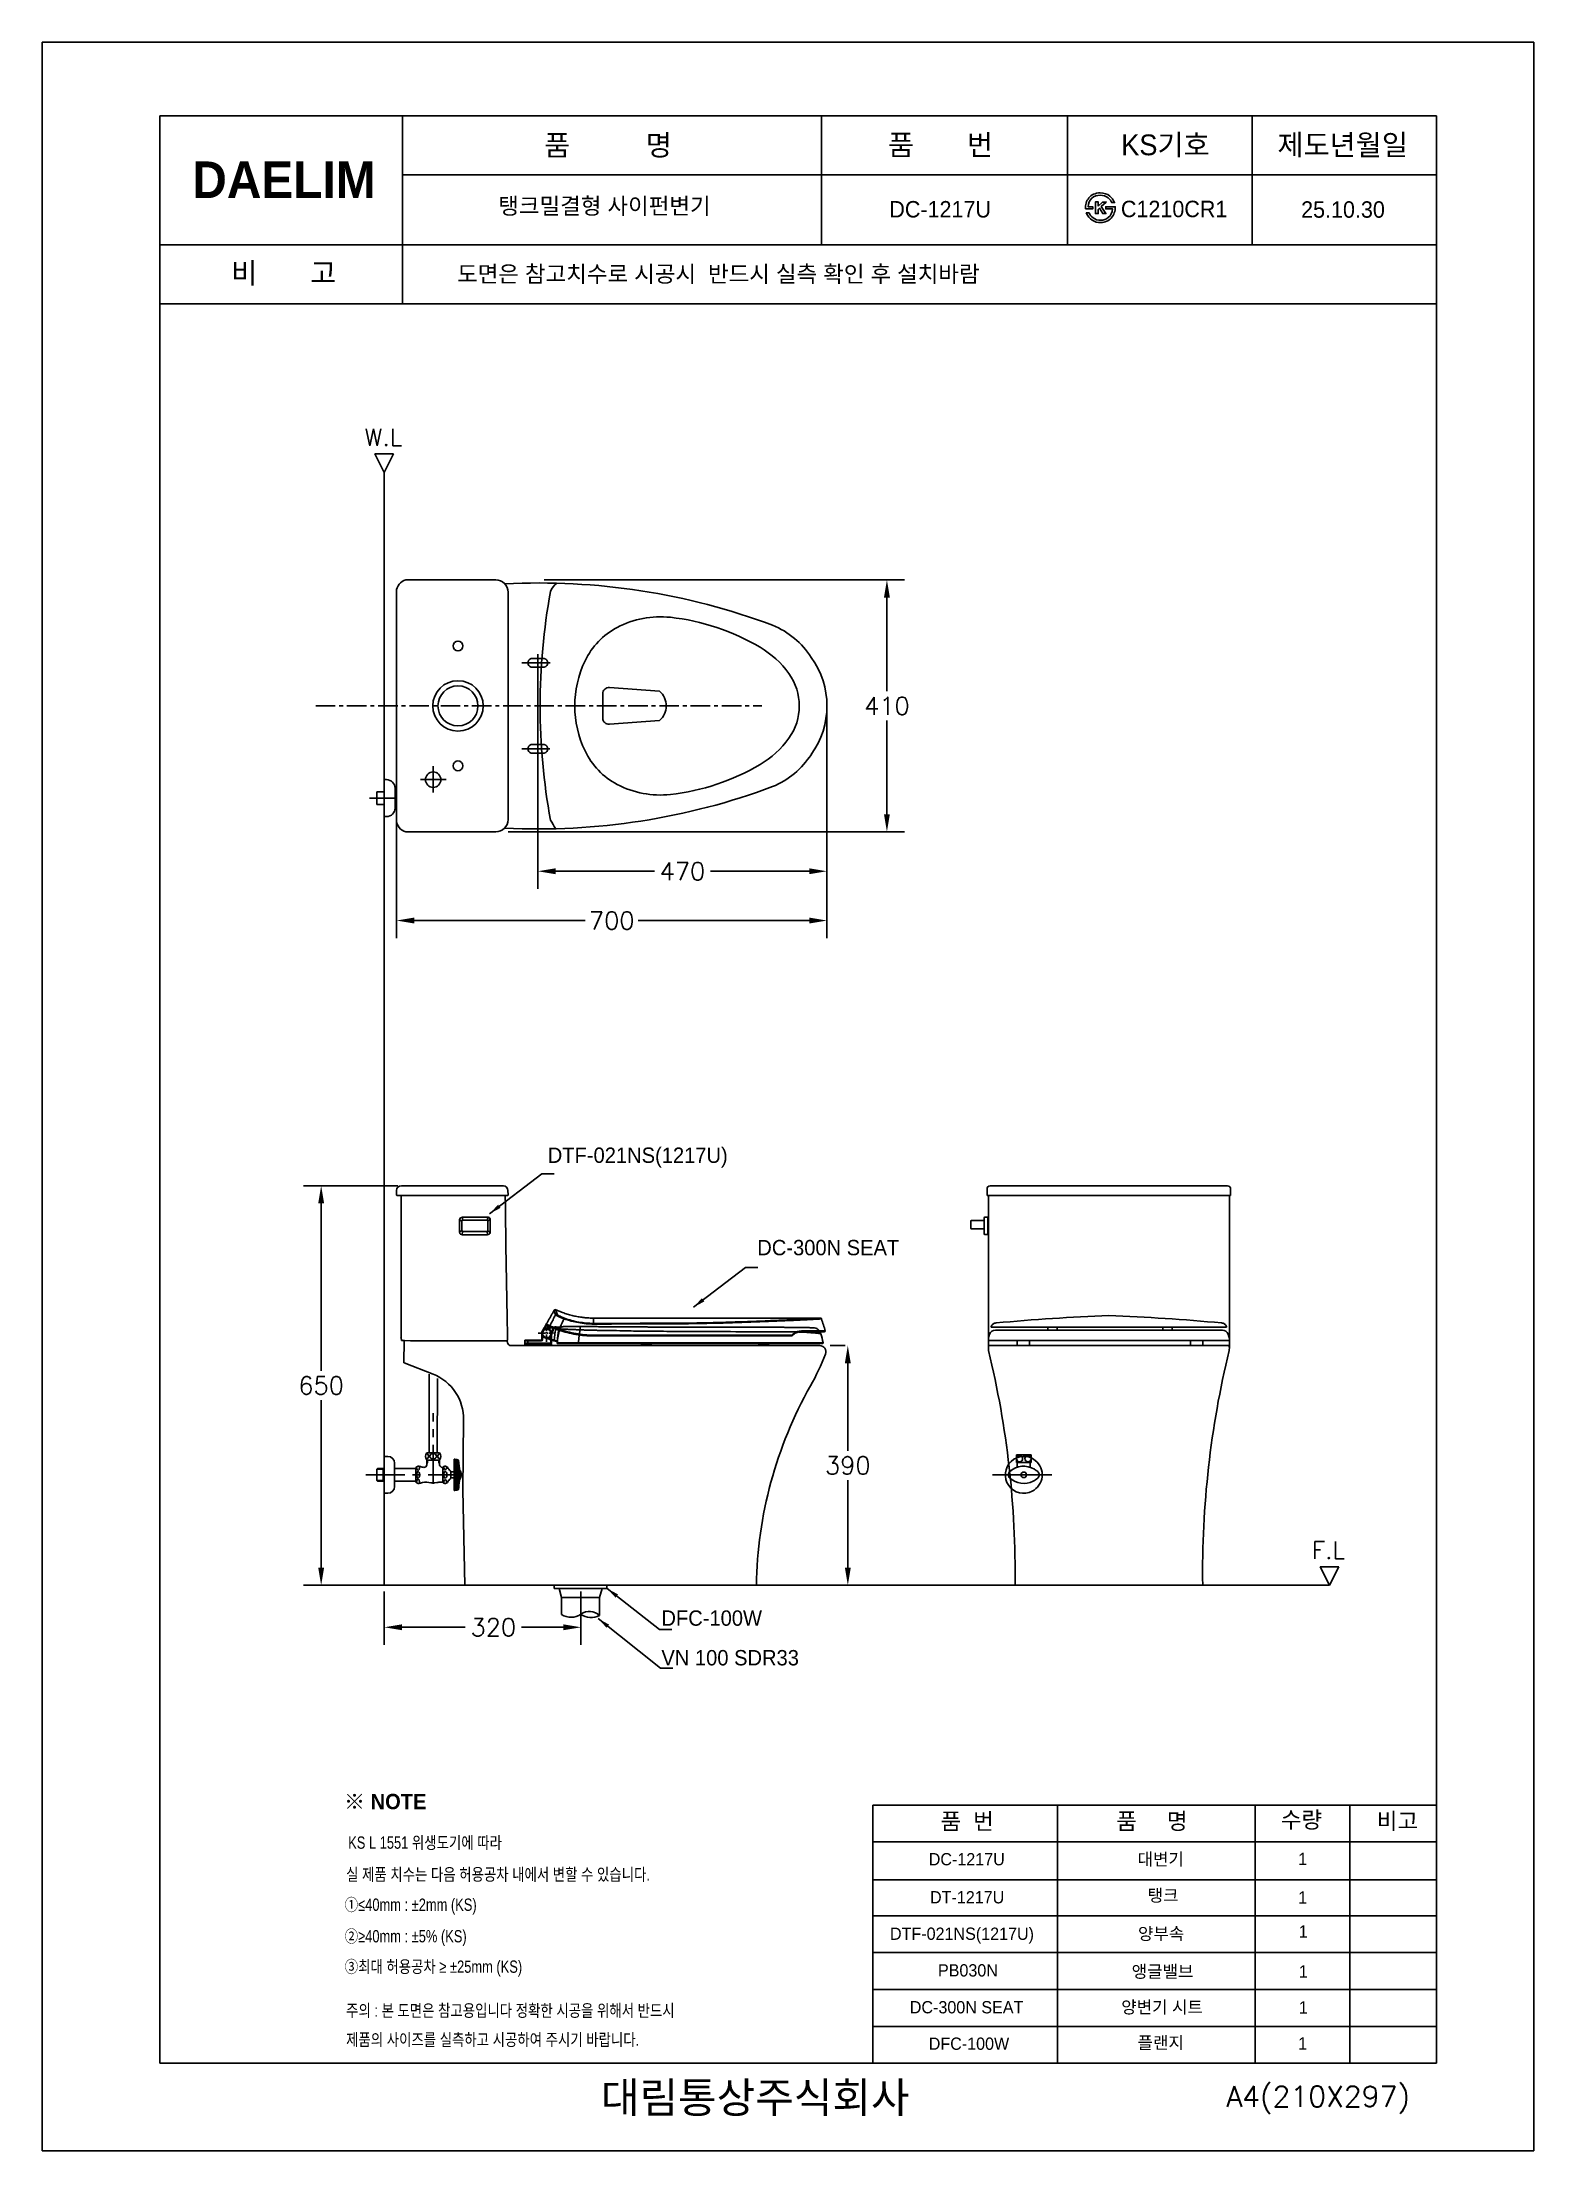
# Model space of a CAD drawing. Extents: x 69352 to 71778, y 58037 to 61467.
import ezdxf
from ezdxf.lldxf.tags import DXFTag

# ---------------------------------------------------------------- set-up
doc = ezdxf.new("R2010")
doc.units = 0
doc.header["$MEASUREMENT"] = 0
doc.linetypes.add('BORDER', pattern=[18, 5, -2, 5, -2, 2, -2])
doc.linetypes.add('CENTER', pattern=[50.8, 31.75, -6.35, 6.35, -6.35])
doc.layers.get('0').update_dxf_attribs({"linetype": 'CONTINUOUS'})
doc.layers.get('Defpoints').update_dxf_attribs({"linetype": 'CONTINUOUS'})
for name, color, linetype in [('1', 2, 'CONTINUOUS'), ('2', 2, 'CONTINUOUS'), ('6', 5, 'CONTINUOUS'), ('CENTER', 1, 'CONTINUOUS'), ('DEFAULT', 7, 'CONTINUOUS'), ('Dim', 4, 'CONTINUOUS'), ('FAUCET', 4, 'CONTINUOUS'), ('LAYER_02', 7, 'CONTINUOUS'), ('LINE', 7, 'CONTINUOUS'), ('MAIN', 7, 'CONTINUOUS'), ('POINT', 3, 'CONTINUOUS'), ('YA', 7, 'CONTINUOUS')]:
    doc.layers.add(name, color=color, linetype=linetype)
doc.layers.add('AM_6', color=2, linetype='CONTINUOUS', lineweight=30)
doc.styles.add('h', font='', dxfattribs={"height": 30})
doc.styles.add('MtXpl_', font='')
doc.styles.get("Standard").update_dxf_attribs({"font": 'txt.shx', "bigfont": 'ghs.shx'})
doc.styles.add('굴림', font='', dxfattribs={"height": 3.2})
doc.styles.add('스타일1', font='txt.shx', dxfattribs={"bigfont": 'ghs.shx'})
doc.styles.get('h').set_extended_font_data('Haansoft Batang')
doc.styles.get('MtXpl_').set_extended_font_data('Gulim', bold=True)
doc.styles.get('굴림').set_extended_font_data('Gulim')
tags = doc.linetypes.add('Amconstr', pattern=[9999, 9999, 0]).pattern_tags.tags
tags[6:7] = [DXFTag(74, 4), DXFTag(75, 0), DXFTag(340, '0'), DXFTag(46, 1.0), DXFTag(50, 0.0), DXFTag(44, 0.0), DXFTag(45, 0.0)]
tags[4:5] = [DXFTag(74, 4), DXFTag(75, 0), DXFTag(340, '0'), DXFTag(46, 1.0), DXFTag(50, 0.0), DXFTag(44, 0.0), DXFTag(45, 0.0)]
doc.dimstyles.new('SERIM', dxfattribs={"dimscale": 10, "dimtxt": 3, "dimasz": 2, "dimexe": 1, "dimexo": 1.5, "dimgap": 1, "dimtad": 1, "dimtoh": 1, "dimdec": 0, "dimdsep": 46, "dimtxsty": 'h', "dimcen": -0.3, "dimclrt": 2, "dimadec": 0, "dimazin": 0, "dimtfac": 1, "dimtdec": 0, "dimtmove": 1, "dimatfit": 3, "dimfxl": 0, "dimtolj": 1, "dimtzin": 0, "dimarcsym": 0})
doc.dimstyles.get("Standard").update_dxf_attribs({"dimtxt": 0.18, "dimasz": 0.18, "dimexe": 0.18, "dimexo": 0.0625, "dimgap": 0.09, "dimtad": 0, "dimtih": 1, "dimtoh": 1, "dimdec": 4, "dimzin": 0, "dimdsep": 46, "dimtxsty": 'Standard', "dimcen": 0.09, "dimadec": 0, "dimazin": 0, "dimtfac": 1, "dimtdec": 4, "dimtofl": 0, "dimtmove": 0, "dimatfit": 0, "dimfxl": 0, "dimtolj": 1, "dimtzin": 0, "dimarcsym": 0})

msp = doc.modelspace()

# ---------------------------------------------------------------- texts
at = {"color": 3, "style": '굴림', "width": 0.8}
for s, p in [('KS L 1551 위생도기에 따라', (69850, 58528)), ('실 제품 치수는 다음 허용공차 내에서 변할 수 있습니다.', (69846.6, 58476.3)), ('①≤40mm : ±2mm (KS)', (69844.3, 58427)), ('②≥40mm : ±5%%% (KS)', (69844.3, 58375.7)), ('③최대 허용공차 ≥ ±25mm (KS)', (69844.3, 58326.2))]:
    msp.add_text(s, height=20, dxfattribs=at).set_placement(p)
at = {"color": 1, "style": '굴림', "width": 0.8}
for s, p in [('주의 : 본 도면은 참고용입니다 정확한 시공을 위해서 반드시', (69846.6, 58254.8)), ('제품의 사이즈를 실측하고 시공하여 주시기 바랍니다.', (69846.6, 58207.4))]:
    msp.add_text(s, height=20, dxfattribs=at).set_placement(p)
at = {"layer": '2', "style": 'MtXpl_'}
msp.add_text('※ NOTE', height=25, dxfattribs=at).set_placement((69843.2, 58592.3))
at = {"layer": 'AM_6', "color": 0, "char_height": 25, "attachment_point": 4, "style": 'h'}
for s, insert in [('{\\fGulim|b0|i0|c129|p50;DTF-021NS(1217U)}', (70174.5, 59652.5)), ('{\\fGulim|b0|i0|c129|p50;DC-300N SEAT}', (70515.2, 59505.8)), ('{\\fGulim|b0|i0|c129|p50;DFC-100W }', (70359.3, 58903.1)), ('{\\fGulim|b0|i0|c129|p50;VN 100 SDR33 }', (70359.3, 58838.6))]:
    msp.add_mtext(s, dxfattribs=dict(at, insert=insert))
at = {"layer": 'Dim', "color": 0, "attachment_point": 1, "style": '스타일1'}
for s, insert, char_height in [('{\\fGulim|b0|i0|c129|p50;품          명}', (70168.6, 61316.3), 33.819), ('{\\fGulim|b0|i0|c129|p50;품       번}', (70727.6, 61316.8), 33.819), ('{\\fGulim|b0|i0|c129|p50;KS기호}', (71106.9, 61316.8), 33.819), ('{\\fGulim|b0|i0|c129|p50;제도년월일}', (71361, 61316.8), 33.819), ('{\\fGulim|b0|i0|c129|p50;비       고}', (69659.7, 61108.5), 33.819), ('{\\fGulim|b0|i0|c129|p50;도면은 참고치수로 시공시  반드시 실측 확인 후 설치바람 }', (70027, 61103.4), 26.746), ('{\\fGulim|b0|i0|c129|p50;수량}', (71366.5, 58588.5), 26.746), ('{\\fGulim|b0|i0|c129|p50;품  번}', (70813.2, 58586.1), 26.746), ('{\\fGulim|b0|i0|c129|p50;품     명}', (71099.1, 58586.3), 26.746), ('{\\fGulim|b0|i0|c129|p50;비고}', (71522.5, 58586.5), 26.746), ('{\\fGulim|b0|i0|c129|p50;1\\P}', (71394.8, 58521.4), 20), ('{\\fGulim|b0|i0|c129|p50;1\\P}', (71394.8, 58458.8), 20), ('{\\fGulim|b0|i0|c129|p50;1\\P}', (71395.7, 58403.4), 20), ('{\\fGulim|b0|i0|c129|p50;1\\P}', (71395.8, 58338.4), 20), ('{\\fGulim|b0|i0|c129|p50;1\\P}', (71395.8, 58279.9), 20), ('{\\fGulim|b0|i0|c129|p50;1\\P}', (71394.8, 58221.4), 20)]:
    msp.add_mtext(s, dxfattribs=dict(at, insert=insert, char_height=char_height))
for s, insert, char_height, width in [('{\\fGulim|b0|i0|c129|p50;탱크밀결형 사이펀변기}', (70094, 61214), 26.746, 445.419), ('{\\fGulim|b0|i0|c129|p50;DC-1217U}', (70729.9, 61208.5), 26.746, 168.306), ('{\\fGulim|b0|i0|c129|p50;C1210CR1}', (71106.5, 61209), 26.746, 168.306), ('{\\fGulim|b0|i0|c129|p50;25.10.30}', (71399.5, 61208.1), 26.746, 168.306), ('{\\fGulim|b0|i0|c129|p50;대변기}', (71133.5, 58521), 20, 147), ('{\\fGulim|b0|i0|c129|p50;DC-1217U}', (70794, 58521), 20, 147), ('{\\fGulim|b0|i0|c129|p50;DT-1217U}', (70796.1, 58459.1), 20, 147), ('{\\fGulim|b0|i0|c129|p50;탱크}', (71149.9, 58462.2), 20, 147), ('{\\fGulim|b0|i0|c129|p50;DTF-021NS(1217U)}', (70731, 58399.8), 20, 147), ('{\\fGulim|b0|i0|c129|p50;양부속}', (71134.2, 58399.9), 20, 290), ('{\\fGulim|b0|i0|c129|p50;PB030N }', (70809, 58340.2), 20, 220.877), ('{\\fGulim|b0|i0|c129|p50;앵글밸브}', (71124, 58338.3), 20, 315), ('{\\fGulim|b0|i0|c129|p50;양변기 시트}', (71107, 58280.3), 20, 212), ('{\\fGulim|b0|i0|c129|p50;DC-300N SEAT}', (70763.2, 58280.2), 20, 220.877), ('{\\fGulim|b0|i0|c129|p50;DFC-100W}', (70794, 58220.9), 20, 147), ('{\\fGulim|b0|i0|c129|p50;플랜지}', (71133.6, 58222.5), 20, 212), ('{\\fGulim|b0|i0|c129|p50;       대림통상주식회사\\P}', (70133.7, 58148.3), 50, 1090)]:
    msp.add_mtext(s, dxfattribs=dict(at, insert=insert, char_height=char_height, width=width))
at = {"layer": 'LAYER_02', "color": 0}
for s, p in [('W.L', (69876.9, 60810.2)), ('F.L', (71416.9, 58999.7))]:
    msp.add_text(s, height=27.99, dxfattribs=at).set_placement(p)
at = {"layer": 'YA', "color": 7}
msp.add_text('A4(210X297)', height=33.819, dxfattribs=at).set_placement((71277.7, 58108.2))
at = {"layer": 'YA', "color": 7, "insert": (69596.5, 61272.9), "char_height": 59.437, "width": 290.871, "attachment_point": 1, "style": 'h'}
msp.add_mtext('{\\fHYGraphic-Medium|b1|i0|c129|p18;DAELIM}', dxfattribs=at)

# ---------------------------------------------------------------- blocks, each defined once
blk = doc.blocks.new('*D9')
at = {"layer": 'Defpoints', "color": 0}
for p in [(70628.5, 60387.2), (70158.5, 60317.2), (70158.5, 60118.2)]:
    blk.add_point(p, dxfattribs=at)
at = {"layer": 'Dim', "color": 0, "lineweight": -2}
for p, q in [((70628.5, 60377.2), (70628.5, 60089.4)), ((70158.5, 60307.2), (70158.5, 60089.4)), ((70187.3, 60118.2), (70347.9, 60118.2)), ((70599.7, 60118.2), (70439.1, 60118.2))]:
    blk.add_line(p, q, dxfattribs=at)
at = {"layer": 'Dim', "color": 0}
for points in [[(70187.3, 60123), (70187.3, 60113.4), (70158.5, 60118.2)], [(70599.7, 60123), (70599.7, 60113.4), (70628.5, 60118.2)]]:
    blk.add_solid(points, dxfattribs=at)
at = {"layer": 'Dim', "color": 0, "insert": (70393.5, 60118.2), "char_height": 35.2, "attachment_point": 5}
blk.add_mtext('\\A1;{\\H0.81818x;470}', dxfattribs=at)
blk = doc.blocks.new('*D10')
at = {"layer": 'Defpoints', "color": 0}
for p in [(70158.5, 60592.2), (70158.5, 60182.2), (70726, 60182.2)]:
    blk.add_point(p, dxfattribs=at)
at = {"layer": 'Dim', "color": 0, "lineweight": -2}
for p, q in [((70168.5, 60592.2), (70754.8, 60592.2)), ((70726, 60563.4), (70726, 60411.2)), ((70726, 60211), (70726, 60363.2)), ((70168.5, 60182.2), (70754.8, 60182.2))]:
    blk.add_line(p, q, dxfattribs=at)
at = {"layer": 'Dim', "color": 0}
for points in [[(70721.2, 60563.4), (70730.8, 60563.4), (70726, 60592.2)], [(70721.2, 60211), (70730.8, 60211), (70726, 60182.2)]]:
    blk.add_solid(points, dxfattribs=at)
at = {"layer": 'Dim', "color": 0, "insert": (70726, 60387.2), "char_height": 28.8, "attachment_point": 5}
blk.add_mtext('\\A1;410', dxfattribs=at)
blk = doc.blocks.new('*D11')
at = {"layer": 'Defpoints', "color": 0}
for p in [(70668.2, 59346.6), (70662.4, 58956.6), (70668.2, 58956.6)]:
    blk.add_point(p, dxfattribs=at)
at = {"layer": 'Dim', "color": 0, "lineweight": -2}
for p, q in [((70658.2, 59346.6), (70633.6, 59346.6)), ((70662.4, 59317.8), (70662.4, 59175.6)), ((70662.4, 58985.4), (70662.4, 59127.6)), ((70658.2, 58956.6), (70633.6, 58956.6))]:
    blk.add_line(p, q, dxfattribs=at)
at = {"layer": 'Dim', "color": 0}
for points in [[(70657.6, 59317.8), (70667.2, 59317.8), (70662.4, 59346.6)], [(70657.6, 58985.4), (70667.2, 58985.4), (70662.4, 58956.6)]]:
    blk.add_solid(points, dxfattribs=at)
at = {"layer": 'Dim', "color": 0, "insert": (70662.4, 59151.6), "char_height": 28.8, "attachment_point": 5}
blk.add_mtext('\\A1;390', dxfattribs=at)
blk = doc.blocks.new('*D12')
at = {"layer": 'Defpoints', "color": 0}
for p in [(69908.5, 58956.6), (70228.5, 58956.7), (69908.5, 58888.3)]:
    blk.add_point(p, dxfattribs=at)
at = {"layer": 'Dim', "color": 0, "lineweight": -2}
for p, q in [((69908.5, 58946.6), (69908.5, 58859.5)), ((70228.5, 58946.7), (70228.5, 58859.5)), ((69937.3, 58888.3), (70040.4, 58888.3)), ((70199.7, 58888.3), (70131.6, 58888.3))]:
    blk.add_line(p, q, dxfattribs=at)
at = {"layer": 'Dim', "color": 0}
for points in [[(69937.3, 58893.1), (69937.3, 58883.5), (69908.5, 58888.3)], [(70199.7, 58893.1), (70199.7, 58883.5), (70228.5, 58888.3)]]:
    blk.add_solid(points, dxfattribs=at)
at = {"layer": 'Dim', "color": 0, "insert": (70086, 58888.3), "char_height": 28.8, "attachment_point": 5}
blk.add_mtext('\\A1;320', dxfattribs=at)
blk = doc.blocks.new('*D13')
at = {"layer": 'Defpoints', "color": 0}
for p in [(69806, 59606.6), (69940.9, 59606.6), (69923.4, 58956.6)]:
    blk.add_point(p, dxfattribs=at)
at = {"layer": 'Dim', "color": 0, "lineweight": -2}
for p, q in [((69930.9, 59606.6), (69777.2, 59606.6)), ((69806, 59577.8), (69806, 59305.6)), ((69806, 58985.4), (69806, 59257.6)), ((69913.4, 58956.6), (69777.2, 58956.6))]:
    blk.add_line(p, q, dxfattribs=at)
at = {"layer": 'Dim', "color": 0}
for points in [[(69801.2, 59577.8), (69810.8, 59577.8), (69806, 59606.6)], [(69801.2, 58985.4), (69810.8, 58985.4), (69806, 58956.6)]]:
    blk.add_solid(points, dxfattribs=at)
at = {"layer": 'Dim', "color": 0, "insert": (69806, 59281.6), "char_height": 28.8, "attachment_point": 5}
blk.add_mtext('\\A1;650', dxfattribs=at)
blk = doc.blocks.new('*D14')
at = {"layer": 'Defpoints', "color": 0}
for p in [(69928.5, 60387.2), (70628.5, 60387.2), (69928.5, 60038)]:
    blk.add_point(p, dxfattribs=at)
at = {"layer": 'Dim', "color": 0, "lineweight": -2}
for p, q in [((69928.5, 60377.2), (69928.5, 60009.2)), ((70628.5, 60377.2), (70628.5, 60009.2)), ((69957.3, 60038), (70235.3, 60038)), ((70599.7, 60038), (70321.7, 60038))]:
    blk.add_line(p, q, dxfattribs=at)
at = {"layer": 'Dim', "color": 0}
for points in [[(69957.3, 60042.8), (69957.3, 60033.2), (69928.5, 60038)], [(70599.7, 60042.8), (70599.7, 60033.2), (70628.5, 60038)]]:
    blk.add_solid(points, dxfattribs=at)
at = {"layer": 'Dim', "color": 0, "insert": (70278.5, 60038), "char_height": 28.8, "attachment_point": 5}
blk.add_mtext('\\A1;700', dxfattribs=at)

# ---------------------------------------------------------------- dimensions: what is measured, and where the dimension line sits
at = {"layer": 'Dim', "color": 0}
dim = msp.add_linear_dim(base=(70726, 60182.2), p1=(70158.5, 60592.2), p2=(70158.5, 60182.2), angle=90, dimstyle='Standard', override={"dimscale": 160, "dimgap": 0.06, "dimdec": 0, "dimatfit": 3}, dxfattribs=at)
dim.commit()
dim.dimension.update_dxf_attribs({"geometry": '*D10', "text_midpoint": (70726, 60387.2)})
at = {"layer": 'Dim', "color": 7}
dim = msp.add_linear_dim(base=(69928.5, 60038), p1=(70628.5, 60387.2), p2=(69928.5, 60387.2), dimstyle='Standard', override={"dimscale": 160, "dimgap": 0.06, "dimdec": 0, "dimatfit": 3, "dimarcsym": 1}, dxfattribs=at)
dim.commit()
dim.dimension.update_dxf_attribs({"geometry": '*D14', "text_midpoint": (70278.5, 60038)})
at = {"layer": 'Dim', "color": 0}
dim = msp.add_linear_dim(base=(70158.5, 60118.2), p1=(70628.5, 60387.2), p2=(70158.5, 60317.2), text='{\\H0.81818x;<>}', dimstyle='Standard', override={"dimscale": 160, "dimtxt": 0.22, "dimgap": 0.06, "dimdec": 0}, dxfattribs=at)
dim.commit()
dim.dimension.update_dxf_attribs({"geometry": '*D9', "text_midpoint": (70393.5, 60118.2)})
at = {"layer": 'Dim', "color": 7}
for base, p1, p2, picture, middle in [((69806, 59606.6), (69923.4, 58956.6), (69940.9, 59606.6), '*D13', (69806, 59281.6)), ((70662.4, 58956.6), (70668.2, 59346.6), (70668.2, 58956.6), '*D11', (70662.4, 59151.6))]:
    dim = msp.add_linear_dim(base=base, p1=p1, p2=p2, angle=90, dimstyle='Standard', override={"dimscale": 160, "dimgap": 0.06, "dimdec": 0, "dimatfit": 3, "dimarcsym": 1}, dxfattribs=at)
    dim.commit()
    dim.dimension.update_dxf_attribs({"geometry": picture, "text_midpoint": middle})
dim = msp.add_linear_dim(base=(69908.5, 58888.3), p1=(70228.5, 58956.7), p2=(69908.5, 58956.6), dimstyle='Standard', override={"dimscale": 160, "dimgap": 0.06, "dimdec": 0, "dimatfit": 3, "dimarcsym": 1}, dxfattribs=at)
dim.commit()
dim.dimension.update_dxf_attribs({"geometry": '*D12', "text_midpoint": (70086, 58888.3), "dimtype": 160})

# ---------------------------------------------------------------- linework, layer by layer
for p, q in [((70356.1, 60411.1), (70274.7, 60417.1)), ((70264, 60407.1), (70264, 60367.3)), ((70356.1, 60363.3), (70274.7, 60357.3)), ((70031, 59551.2), (70035, 59549)), ((70036, 59555.3), (70036, 59550.4)), ((70077.6, 59555.3), (70076.1, 59550.4)), ((70081, 59552.1), (70077.1, 59548.9)), ((70890.2, 59555.6), (70890.2, 59527.2)), ((70890.2, 59553.9), (70890.9, 59553.9)), ((70890.2, 59553.1), (70890.9, 59553)), ((70031, 59530.8), (70035, 59533.9)), ((70035.5, 59526.9), (70036.1, 59532)), ((70076.6, 59526.9), (70076.1, 59532)), ((70081, 59530.7), (70077.1, 59533.2)), ((70890.2, 59529), (70890.9, 59529)), ((70890.2, 59528.2), (70890.9, 59528.2))]:
    msp.add_line(p, q)
for centre, radius, start, end in [((70274, 60407.1), 10, 85.7896, 180), ((70336, 60387.2), 31.2, 310.0544, 49.9456), ((70274, 60367.3), 10, 180, 274.2104), ((70036.4, 59549), 1.43, 101.7858, 186.2046), ((70037.1, 59533.9), 2.16, 172.0736, 242.2832), ((70075.2, 59548.7), 1.94, 354.9548, 61.2904), ((70075.6, 59533.5), 1.58, 290.6327, 10.2856)]:
    msp.add_arc(centre, radius, start, end)
at = {"layer": '1', "color": 1, "linetype": 'BORDER'}
for p, q in [((70172.7, 59352.8), (70172.7, 59380.5)), ((70172.7, 59352.8), (70172.7, 59380.5)), ((70172.7, 59352.8), (70172.7, 59380.5)), ((70158.9, 59366.7), (70186.6, 59366.7)), ((70158.9, 59366.7), (70186.6, 59366.7)), ((70158.9, 59366.7), (70186.6, 59366.7))]:
    msp.add_line(p, q, dxfattribs=at)
at = {"layer": '1', "color": 7}
for p, q in [((70137, 59350.4), (70137, 59354.4)), ((70142, 59354.4), (70137, 59354.4)), ((70137, 59350.4), (70142, 59350.4)), ((70137, 59348.1), (70137, 59348.9)), ((70137, 59348.9), (70142, 59348.9)), ((70137, 59348.1), (70142, 59348.1)), ((70137.5, 59349.4), (70142, 59349.4)), ((70137.5, 59347.6), (70142, 59347.6)), ((70138, 59355.4), (70142, 59355.4)), ((70142, 59355.4), (70142, 59354.4)), ((70142, 59355.4), (70164, 59355.4)), ((70164, 59354.4), (70142, 59354.4)), ((70142, 59354.4), (70142, 59350.4)), ((70142, 59350.4), (70179.5, 59350.4)), ((70142, 59349.4), (70142, 59350.4)), ((70142, 59349.4), (70179.5, 59349.4)), ((70142, 59349.4), (70142, 59348.9)), ((70142, 59348.1), (70142, 59348.9)), ((70179.5, 59348.9), (70142, 59348.9)), ((70142, 59347.6), (70142, 59348.1)), ((70142, 59348.1), (70179.5, 59348.1)), ((70180, 59347.6), (70142, 59347.6)), ((70160.2, 59347.6), (70159.7, 59347.6)), ((70164, 59355.4), (70164, 59354.4)), ((70164.6, 59367), (70165.6, 59366.9)), ((70165, 59368.4), (70169.4, 59376)), ((70165.8, 59367.9), (70165, 59368.4)), ((70165, 59356.4), (70165, 59366.7)), ((70165, 59366.7), (70166, 59366.7)), ((70165, 59356.4), (70166, 59356.4)), ((70170.3, 59375.5), (70165.8, 59367.9)), ((70166, 59366.7), (70166, 59356.4)), ((70170.3, 59375.5), (70169.4, 59376)), ((70170.3, 59358.9), (70170.6, 59359.9)), ((70184.5, 59354.5), (70170.3, 59358.9)), ((70170.6, 59359.9), (70184.8, 59355.4)), ((70171.5, 59374.7), (70185.9, 59376.9)), ((70171.5, 59374.7), (70171.7, 59373.7)), ((70186, 59375.9), (70171.7, 59373.7)), ((70177.2, 59377.8), (70174.7, 59373.4)), ((70176, 59377.7), (70176.1, 59377.9)), ((70179.4, 59364.2), (70183.4, 59375.1)), ((70180.4, 59363.9), (70179.4, 59364.2)), ((70180.5, 59366.7), (70179.5, 59366.7)), ((70179.5, 59350.4), (70179.5, 59366.7)), ((70179.5, 59350.4), (70180.5, 59350.4)), ((70179.5, 59349.4), (70179.5, 59350.4)), ((70179.5, 59349.4), (70179.5, 59348.9)), ((70179.5, 59349.4), (70180, 59349.4)), ((70179.5, 59348.1), (70179.5, 59348.9)), ((70180.5, 59348.9), (70179.5, 59348.9)), ((70179.5, 59347.6), (70179.5, 59348.1)), ((70179.5, 59348.1), (70180.5, 59348.1)), ((70184.3, 59374.7), (70180.4, 59363.9)), ((70180.5, 59366.7), (70180.5, 59350.4)), ((70180.5, 59348.9), (70180.5, 59348.1)), ((70184.5, 59354.5), (70184.8, 59355.4)), ((70188.4, 59376.8), (70188.4, 59375.8)), ((70224.6, 59351.1), (70224.6, 59349.9))]:
    msp.add_line(p, q, dxfattribs=at)
for centre, radius, start, end in [((70186.8, 59403.1), 2, 65.0085, 149.9912), ((70617.7, 59389.3), 2, 19.483, 90.0001), ((70138, 59354.4), 1, 90, 180), ((70138, 59350.4), 1, 180, 270), ((70137.5, 59348.9), 0.5, 90, 180), ((70137.5, 59348.1), 0.5, 180, 270), ((70164, 59356.4), 1, 270, 0), ((70164, 59356.4), 2, 270, 0), ((70172.7, 59366.7), 8.1, 98.6668, 252.5482), ((70172.7, 59366.7), 8.14, 177.861, 340), ((70172.7, 59366.7), 7.75, 0, 180), ((70172.7, 59366.7), 7.1, 98.6668, 252.5482), ((70172.7, 59366.7), 7.14, 177.861, 340), ((70172.7, 59366.7), 6.75, 0, 180), ((70249.1, 59536.7), 179.4, 243.9475, 245.498), ((70179.5, 59350.4), 1, 270, 0), ((70180, 59348.9), 0.5, 0, 90), ((70180, 59348.1), 0.5, 270, 0), ((70190.6, 59350.9), 1, 179.4084, 270), ((70621.1, 59350.9), 1, 270, 12.4333), ((70624.7, 59370.2), 1, 270, 15.3309)]:
    msp.add_arc(centre, radius, start, end, dxfattribs=at)
for points, degree in [([(70185.1, 59404.1), (70175.1, 59386.8), (70165.2, 59369.5)], 2), ([(70172.4, 59381.1), (70172.5, 59381.1), (70172.5, 59381.2), (70172.5, 59381.2)], 3), ([(70172.5, 59381.2), (70173.3, 59380.8), (70175, 59380), (70177.7, 59378.8)], 3), ([(70178.2, 59377.3), (70175.4, 59378.6), (70173.7, 59379.4), (70172.9, 59379.8)], 3), ([(70177.7, 59378.8), (70180.6, 59384.1), (70183.4, 59389.4), (70186.1, 59394.5)], 3), ([(70187.1, 59396.6), (70185.8, 59401.5), (70185.1, 59404), (70185.1, 59404)], 3), ([(70186.1, 59394.5), (70186.4, 59395.2), (70186.8, 59395.9), (70187.1, 59396.6)], 3), ([(70187.7, 59404.8), (70187.7, 59404.8), (70188.4, 59402.4), (70189.7, 59397.4)], 3), ([(70199.6, 59387.2), (70197.4, 59382.6), (70195.1, 59377.9), (70192.8, 59373.1)], 3), ([(70201, 59390.2), (70200.5, 59389.2), (70200.1, 59388.2), (70199.6, 59387.2)], 3), ([(70617.7, 59391.3), (70433.4, 59391.3), (70249.1, 59391.3)], 2), ([(70249.1, 59382.7), (70249.1, 59388.4), (70249.1, 59391.3), (70249.1, 59391.3)], 3), ([(70249.1, 59381.6), (70249.1, 59382.2), (70249.1, 59382.6), (70249.1, 59382.7)], 3), ([(70342.4, 59382.8), (70365.5, 59382.8), (70388.7, 59383), (70411.5, 59383.3)], 3), ([(70411.8, 59382.3), (70388.9, 59381.9), (70365.6, 59381.7), (70342.4, 59381.7)], 3), ([(70625.7, 59370.5), (70623.9, 59377), (70621.8, 59383.5), (70619.5, 59389.9)], 3), ([(70164.6, 59367), (70164.6, 59367.9), (70164.9, 59368.8), (70164.9, 59368.8)], 3), ([(70174.8, 59377.5), (70175.2, 59378.2), (70175.5, 59378.6), (70175.5, 59378.6)], 3), ([(70175.5, 59378.6), (70175.7, 59378.5), (70176, 59378.3), (70176.3, 59378.2)], 3), ([(70180.7, 59376.2), (70180.8, 59376.2), (70181.2, 59376), (70181.7, 59375.8)], 3), ([(70180.7, 59376.2), (70180.7, 59376.2), (70180.7, 59376.2), (70180.7, 59376.2)], 3), ([(70189, 59353.1), (70187.9, 59353.4), (70186.2, 59353.9), (70184.5, 59354.5)], 3), ([(70184.8, 59355.4), (70185.2, 59361.4), (70186.1, 59367.4), (70187.5, 59373.3)], 3), ([(70184.8, 59355.4), (70186.2, 59354.9), (70187.6, 59354.4), (70188.5, 59354.1)], 3), ([(70188.4, 59375.8), (70187.6, 59375.8), (70186.8, 59375.8), (70186, 59375.9)], 3), ([(70187.5, 59373.3), (70187.7, 59374.2), (70188, 59375), (70188.4, 59375.8)], 3), ([(70189.7, 59352.1), (70189.7, 59352.5), (70189.4, 59352.9), (70189, 59353.1)], 3), ([(70189.1, 59353), (70189.4, 59352.9), (70189.6, 59352.6)], 2), ([(70189.6, 59352.4), (70189.6, 59352.5), (70189.6, 59352.6), (70189.5, 59352.6)], 3), ([(70189.7, 59352.1), (70189.7, 59352.3), (70189.6, 59352.4), (70189.6, 59352.6)], 3), ([(70189.6, 59350.9), (70189.6, 59351.2), (70189.6, 59351.5), (70189.6, 59351.8)], 3), ([(70189.8, 59353.6), (70189.7, 59353.3), (70189.7, 59353.1), (70189.7, 59352.8)], 3), ([(70189.7, 59353.2), (70189.7, 59352.5), (70189.7, 59351.7), (70189.7, 59350.9)], 3), ([(70189.7, 59352.8), (70189.7, 59352.6), (70189.7, 59352.3), (70189.7, 59352.1)], 3), ([(70189.7, 59352.1), (70189.7, 59352.1), (70189.7, 59352.1), (70189.7, 59352.1)], 3), ([(70189.7, 59352.1), (70189.7, 59352.1), (70189.7, 59352.1), (70189.7, 59352.1)], 3), ([(70192.3, 59372.1), (70190.9, 59366), (70190, 59359.8), (70189.8, 59353.6)], 3), ([(70189.9, 59351), (70190.4, 59358.4), (70191.7, 59365.6), (70193.7, 59372.7)], 3), ([(70192.6, 59371.7), (70192.7, 59371.6), (70192.9, 59371.6), (70193, 59371.5)], 3), ([(70197, 59376.8), (70196.4, 59376.5), (70195.8, 59376.2)], 2), ([(70313.3, 59376.8), (70314.2, 59376.8), (70315.2, 59376.8), (70316.2, 59376.8)], 3), ([(70326.6, 59348.8), (70326.6, 59349.2), (70326.6, 59349.5), (70326.6, 59349.8)], 3), ([(70336, 59376.8), (70335, 59376.8), (70334, 59376.8), (70333, 59376.8)], 3), ([(70336, 59376.8), (70338.4, 59376.7), (70340.9, 59376.7), (70343.3, 59376.7)], 3), ([(70342.4, 59348.8), (70342.4, 59349.3), (70342.4, 59349.8)], 2), ([(70344.2, 59363.7), (70367.8, 59363.7), (70391.3, 59363.7), (70414.5, 59363.7)], 3), ([(70414.4, 59362.3), (70391.2, 59362.3), (70367.7, 59362.3), (70344.2, 59362.3)], 3), ([(70345.1, 59351.1), (70368.4, 59351.1), (70391.6, 59351.1), (70414.6, 59351.1)], 3), ([(70414.4, 59349.9), (70391.5, 59349.9), (70368.3, 59349.9), (70345.1, 59349.9)], 3), ([(70517.6, 59348.8), (70517.6, 59349.2), (70517.6, 59349.5), (70517.6, 59349.8)], 3), ([(70533.4, 59348.8), (70533.4, 59349.3), (70533.4, 59349.8)], 2), ([(70543.7, 59376.3), (70545.5, 59376.3), (70547.3, 59376.3), (70549, 59376.3)], 3), ([(70549, 59376.3), (70550, 59376.3), (70551, 59376.3), (70551.9, 59376.3)], 3), ([(70555.1, 59369), (70553.3, 59369), (70551.4, 59369), (70549.5, 59369)], 3), ([(70567.7, 59368.9), (70563.6, 59368.9), (70559.4, 59368.9), (70555.1, 59369)], 3), ([(70574, 59364.7), (70573.4, 59364.2), (70572.7, 59363.6), (70572.1, 59362.9)], 3), ([(70573.8, 59364.6), (70573.9, 59364.6), (70574, 59364.7), (70574.1, 59364.8)], 3), ([(70574, 59365.8), (70577.9, 59369), (70582.6, 59370.5), (70587.3, 59370.5)], 3), ([(70616, 59370.9), (70615.5, 59371.5), (70614.9, 59372.1), (70614.3, 59372.6)], 3), ([(70618.6, 59365.9), (70618.2, 59367.2), (70617.7, 59368.6), (70616.8, 59369.8)], 3), ([(70622.1, 59351.1), (70621, 59356.1), (70619.9, 59361), (70618.6, 59365.9)], 3)]:
    msp.add_open_spline(points, degree=degree, dxfattribs=at)
for points, knots in [([(70169.4, 59376), (70170.2, 59377.4), (70171, 59378.7), (70172, 59380.4), (70172.3, 59380.9), (70172.4, 59381.1)], [0, 0, 0, 0, 0.56676, 0.56676, 1, 1, 1, 1]), ([(70172.9, 59379.8), (70172.9, 59379.8), (70172.6, 59379.3), (70171.6, 59377.8), (70170.9, 59376.6), (70170.3, 59375.5)], [0, 0, 0, 0, 0.5, 0.5, 1, 1, 1, 1]), ([(70201, 59390.2), (70196.8, 59391.7), (70193.3, 59393.3), (70188.6, 59395.6), (70187.4, 59396.3), (70187.1, 59396.6)], [0, 0, 0, 0, 0.5, 0.5, 1, 1, 1, 1]), ([(70249.1, 59391.3), (70246.5, 59391.3), (70241.3, 59391.4), (70233.5, 59392), (70225.7, 59393.1), (70217.8, 59394.6), (70210, 59396.5), (70202.3, 59398.9), (70194.9, 59401.7), (70190, 59403.8), (70187.7, 59404.9)], [0, 0, 0, 0, 0.122297, 0.245928, 0.370731, 0.496537, 0.623166, 0.750433, 0.878145, 1, 1, 1, 1]), ([(70189.7, 59397.4), (70189.8, 59397), (70190.8, 59396.2), (70194.7, 59394), (70197.9, 59392.5), (70201.7, 59391.1)], [0, 0, 0, 0, 0.5, 0.5, 1, 1, 1, 1]), ([(70249.1, 59381.6), (70240.8, 59381.6), (70232.5, 59382.4), (70216.5, 59385.3), (70208.6, 59387.4), (70201, 59390.2)], [0, 0, 0, 0, 0.5, 0.5, 1, 1, 1, 1]), ([(70201.7, 59391.1), (70209.2, 59388.3), (70216.9, 59386.2), (70228.8, 59384.1), (70232.8, 59383.6), (70240.9, 59382.9), (70245, 59382.7), (70249.1, 59382.7)], [0, 0, 0, 0, 0.5, 0.5, 0.75, 0.75, 1, 1, 1, 1]), ([(70249.1, 59382.7), (70264.6, 59382.7), (70280.2, 59382.7), (70311.3, 59382.7), (70326.8, 59382.8), (70342.4, 59382.8)], [0, 0, 0, 0, 0.5, 0.5, 1, 1, 1, 1]), ([(70342.4, 59381.7), (70326.8, 59381.7), (70311.3, 59381.7), (70280.2, 59381.7), (70264.6, 59381.6), (70249.1, 59381.6)], [0, 0, 0, 0, 0.5, 0.5, 1, 1, 1, 1]), ([(70411.5, 59383.3), (70425.9, 59383.5), (70440, 59383.8), (70467.7, 59384.6), (70481.2, 59385), (70507.5, 59385.9), (70520.2, 59386.4), (70544.5, 59387.5), (70556.1, 59388), (70567.2, 59388.5)], [0, 0, 0, 0, 0.25, 0.25, 0.5, 0.5, 0.75, 0.75, 1, 1, 1, 1]), ([(70568.3, 59387.3), (70562.8, 59387.1), (70557.1, 59386.8), (70545.4, 59386.4), (70539.4, 59386.1), (70521.1, 59385.4), (70508.3, 59384.9), (70481.9, 59383.9), (70468.2, 59383.5), (70440.4, 59382.8), (70426.2, 59382.5), (70411.8, 59382.3)], [0, 0, 0, 0, 0.125, 0.125, 0.25, 0.25, 0.5, 0.5, 0.75, 0.75, 1, 1, 1, 1]), ([(70567.2, 59388.5), (70575, 59388.8), (70582, 59389.2), (70591.3, 59389.7), (70594.1, 59389.8), (70599.5, 59390.1), (70602, 59390.3), (70608.5, 59390.7), (70611.9, 59390.9), (70615.3, 59391.1), (70616.2, 59391.2), (70617.4, 59391.3), (70617.7, 59391.3), (70617.7, 59391.3)], [0, 0, 0, 0, 0.25, 0.25, 0.375, 0.375, 0.5, 0.5, 0.75, 0.75, 0.875, 0.875, 1, 1, 1, 1]), ([(70619.5, 59389.9), (70619.5, 59389.9), (70619.2, 59389.9), (70618.1, 59389.9), (70617.2, 59389.8), (70613.7, 59389.6), (70610.3, 59389.4), (70603.6, 59389), (70601.1, 59388.9), (70595.7, 59388.6), (70592.7, 59388.5), (70583.3, 59388), (70576.2, 59387.7), (70568.3, 59387.3)], [0, 0, 0, 0, 0.125, 0.125, 0.25, 0.25, 0.5, 0.5, 0.625, 0.625, 0.75, 0.75, 1, 1, 1, 1]), ([(70164.6, 59367), (70164.6, 59367.3), (70164.7, 59367.6), (70164.8, 59368), (70164.8, 59368.1), (70164.9, 59368.2), (70165, 59368.4)], [0, 0, 0, 0, 0.695533, 0.695533, 0.695533, 1, 1, 1, 1]), ([(70165.2, 59369.5), (70165.1, 59369.4), (70165, 59369.3), (70165, 59369.1), (70164.9, 59369), (70164.9, 59368.9), (70164.9, 59368.9)], [0, 0, 0, 0, 0.288268, 0.680678, 0.983774, 1, 1, 1, 1]), ([(70165.2, 59369.5), (70165.2, 59369.5), (70165.2, 59369.5), (70165.2, 59369.5), (70165.1, 59369.4), (70165.1, 59369.3), (70165.1, 59369.2), (70165, 59368.9), (70165, 59368.6), (70165, 59368.4)], [0, 0, 0, 0, 0.000399, 0.000399, 0.298262, 0.298262, 0.528278, 0.528278, 1, 1, 1, 1]), ([(70165.8, 59367.9), (70165.8, 59367.8), (70165.8, 59367.7), (70165.6, 59367.4), (70165.6, 59367.2), (70165.6, 59366.9)], [0, 0, 0, 0, 0.304457, 0.304457, 1, 1, 1, 1]), ([(70174.7, 59373.4), (70174.6, 59374.2), (70174.5, 59375), (70174.5, 59376.4), (70174.5, 59377.1), (70174.8, 59377.5)], [0, 0, 0, 0, 0.5, 0.5, 1, 1, 1, 1]), ([(70176, 59377.7), (70175.8, 59377.5), (70175.7, 59377.3), (70175.5, 59376.7), (70175.4, 59376.2), (70175.1, 59375.2), (70174.9, 59374.5), (70174.7, 59373.8), (70174.7, 59373.6), (70174.7, 59373.4), (70174.7, 59373.4), (70174.7, 59373.4)], [0, 0, 0, 0, 0.173372, 0.173372, 0.471385, 0.471385, 0.89831, 0.89831, 0.996626, 0.996626, 1, 1, 1, 1]), ([(70176, 59377.8), (70176.1, 59377.9), (70176.2, 59378), (70176.2, 59378.2), (70176.3, 59378.2)], [0, 0, 0, 0, 0.469631, 1, 1, 1, 1]), ([(70177.7, 59378.8), (70178, 59378.7), (70179.6, 59378.1), (70184.8, 59376), (70188.6, 59374.5), (70192.8, 59373.1)], [0, 0, 0, 0, 0.5, 0.5, 1, 1, 1, 1]), ([(70192.5, 59371.7), (70188.5, 59373.1), (70184.9, 59374.5), (70179.9, 59376.6), (70178.4, 59377.2), (70178.2, 59377.3)], [0, 0, 0, 0, 0.5, 0.5, 1, 1, 1, 1]), ([(70186, 59375.9), (70186, 59375.9), (70186, 59375.9), (70186, 59376), (70186, 59376), (70186, 59376.2), (70186, 59376.3), (70186, 59376.5), (70185.9, 59376.6), (70185.9, 59376.7), (70185.9, 59376.8), (70185.9, 59376.8), (70185.9, 59376.9), (70185.9, 59376.9)], [0, 0, 0, 0, 0.009719, 0.009719, 0.142864, 0.142864, 0.357904, 0.357904, 0.572168, 0.572168, 0.786073, 0.786073, 1, 1, 1, 1]), ([(70185.9, 59376.9), (70186.6, 59376.9), (70187.3, 59376.8), (70188.1, 59376.8), (70188.3, 59376.8), (70188.4, 59376.8)], [0, 0, 0, 0, 0.793321, 0.793321, 1, 1, 1, 1]), ([(70192.3, 59372.1), (70192.3, 59372.1), (70191.8, 59372.2), (70190, 59372.7), (70188.7, 59373), (70187.5, 59373.3)], [0, 0, 0, 0, 0.5, 0.5, 1, 1, 1, 1]), ([(70196.8, 59376.7), (70196.6, 59376.7), (70196.4, 59376.7), (70195.5, 59376.7), (70194.7, 59376.7), (70192.3, 59376.7), (70190.4, 59376.8), (70188.4, 59376.8)], [0, 0, 0, 0, 0.098353, 0.098353, 0.398902, 0.398902, 1, 1, 1, 1]), ([(70188.4, 59376.8), (70190.4, 59376.8), (70192.3, 59376.7), (70194.7, 59376.7), (70195.5, 59376.7), (70196.4, 59376.7), (70196.6, 59376.7), (70196.8, 59376.7)], [0, 0, 0, 0, 0.601098, 0.601098, 0.901647, 0.901647, 1, 1, 1, 1]), ([(70196.6, 59376.6), (70196.4, 59376.6), (70196.2, 59376.6), (70195.2, 59376.5), (70194.4, 59376.4), (70192.1, 59376.1), (70190.3, 59375.9), (70188.4, 59375.8)], [0, 0, 0, 0, 0.085207, 0.085207, 0.390138, 0.390138, 1, 1, 1, 1]), ([(70188.5, 59354.1), (70188.5, 59353.8), (70188.5, 59353.6), (70188.7, 59353.2), (70188.8, 59353.1), (70189, 59353.1)], [0, 0, 0, 0, 0.5, 0.5, 1, 1, 1, 1]), ([(70188.5, 59354.1), (70188.7, 59354), (70189.1, 59353.8), (70189.5, 59353.7), (70189.7, 59353.6), (70189.7, 59353.6), (70189.8, 59353.6)], [0, 0, 0, 0, 0.263787, 0.517961, 0.763144, 1, 1, 1, 1]), ([(70189.7, 59352.8), (70189.7, 59352.8), (70189.7, 59352.8), (70189.7, 59352.8), (70189.6, 59352.8), (70189.6, 59352.9), (70189.5, 59352.9), (70189.5, 59352.9), (70189.4, 59352.9), (70189.3, 59353), (70189.1, 59353), (70189, 59353), (70189, 59353.1)], [0, 0, 0, 0, 0.125, 0.25, 0.25, 0.375, 0.5, 0.5, 0.625, 0.75, 0.875, 1, 1, 1, 1]), ([(70189.6, 59352.6), (70189.5, 59352.6), (70189.5, 59352.7), (70189.4, 59352.9), (70189.2, 59353), (70189, 59353.1)], [0, 0, 0, 0, 0.176383, 0.176383, 1, 1, 1, 1]), ([(70189.7, 59352.8), (70189.7, 59352.8), (70189.7, 59352.8), (70189.6, 59352.9), (70189.6, 59352.9), (70189.6, 59352.9)], [0, 0, 0, 0, 0.652077, 0.652077, 1, 1, 1, 1]), ([(70189.6, 59350.9), (70189.6, 59350.9), (70189.6, 59350.9), (70189.7, 59351), (70189.8, 59351), (70189.9, 59351)], [0, 0, 0, 0, 0.570811, 0.570811, 1, 1, 1, 1]), ([(70189.7, 59352.1), (70189.7, 59352.1), (70189.7, 59352.1), (70189.7, 59352.1), (70189.7, 59352.1), (70189.7, 59352.1)], [0, 0, 0, 0, 0.499609, 0.499609, 1, 1, 1, 1]), ([(70189.9, 59351), (70189.9, 59351), (70190.8, 59351), (70194.3, 59351.1), (70196.9, 59351.1), (70201.6, 59351.1), (70203.4, 59351.1), (70207.2, 59351.1), (70209.2, 59351.1), (70213.4, 59351.1), (70215.6, 59351.1), (70220.1, 59351.1), (70222.3, 59351.1), (70224.6, 59351.1)], [0, 0, 0, 0, 0.25, 0.25, 0.5, 0.5, 0.625, 0.625, 0.75, 0.75, 0.875, 0.875, 1, 1, 1, 1]), ([(70224.6, 59349.9), (70220.2, 59349.9), (70215.8, 59349.9), (70209.7, 59349.9), (70207.7, 59349.9), (70204, 59349.9), (70202.3, 59349.9), (70197.7, 59349.9), (70195.2, 59349.9), (70191.8, 59349.9), (70190.9, 59349.9), (70190.9, 59349.9)], [0, 0, 0, 0, 0.25, 0.25, 0.375, 0.375, 0.5, 0.5, 0.75, 0.75, 1, 1, 1, 1]), ([(70195.9, 59376.2), (70195.4, 59376), (70194.9, 59375.8), (70193.4, 59374.6), (70192.6, 59373.4), (70192.3, 59372.1)], [0, 0, 0, 0, 0.28878, 0.28878, 1, 1, 1, 1]), ([(70193.1, 59372.4), (70193, 59372.4), (70192.7, 59372.2), (70192.5, 59372.1), (70192.4, 59372.1), (70192.3, 59372.1)], [0, 0, 0, 0, 0.316728, 0.650001, 1, 1, 1, 1]), ([(70249.1, 59362.3), (70239.3, 59362.3), (70229.8, 59363.1), (70210.9, 59366.2), (70201.6, 59368.6), (70192.5, 59371.7)], [0, 0, 0, 0, 0.5, 0.5, 1, 1, 1, 1]), ([(70192.8, 59373.1), (70201.9, 59369.9), (70211.1, 59367.6), (70229.9, 59364.5), (70239.4, 59363.6), (70249.1, 59363.6)], [0, 0, 0, 0, 0.5, 0.5, 1, 1, 1, 1]), ([(70193.7, 59372.7), (70193.7, 59372.6), (70193.5, 59372.5), (70193.4, 59372.5), (70193.2, 59372.5), (70193.1, 59372.5), (70193.1, 59372.4)], [0, 0, 0, 0, 0.221728, 0.500088, 0.828974, 1, 1, 1, 1]), ([(70227.3, 59372.1), (70226.3, 59372.1), (70224.2, 59372.3), (70221.2, 59372.4), (70218.1, 59372.6), (70215, 59372.7), (70212.1, 59372.8), (70209.2, 59372.9), (70206.4, 59373), (70203.8, 59373.1), (70201.4, 59373.1), (70199.3, 59373.1), (70197.4, 59373.1), (70195.9, 59373), (70194.8, 59372.9), (70194, 59372.8), (70193.8, 59372.7), (70193.7, 59372.7)], [0, 0, 0, 0, 0.058397, 0.118023, 0.178854, 0.240872, 0.304064, 0.368425, 0.43395, 0.500641, 0.568499, 0.637528, 0.707727, 0.779091, 0.851609, 0.925256, 1, 1, 1, 1]), ([(70227.4, 59377.6), (70225.4, 59377.6), (70221.5, 59377.7), (70215.9, 59377.7), (70210.8, 59377.7), (70206.4, 59377.7), (70202.8, 59377.6), (70200, 59377.4), (70198.1, 59377.2), (70197.3, 59376.9), (70197, 59376.8)], [0, 0, 0, 0, 0.134719, 0.265473, 0.393784, 0.518942, 0.64233, 0.763138, 0.882596, 1, 1, 1, 1]), ([(70227.4, 59377.7), (70226.5, 59377.7), (70224.8, 59377.7), (70222.3, 59377.8), (70219.8, 59377.8), (70216.5, 59377.8), (70212.7, 59377.8), (70208.6, 59377.8), (70205.2, 59377.8), (70202.6, 59377.8), (70200.9, 59377.7), (70200.7, 59377.7), (70200.5, 59377.7)], [0, 0, 0, 0, 0.063084, 0.125388, 0.187282, 0.249145, 0.373717, 0.498081, 0.622847, 0.748204, 0.873956, 1, 1, 1, 1]), ([(70227.3, 59372.1), (70226.5, 59368.7), (70225.8, 59365.2), (70224.9, 59358.2), (70224.7, 59354.7), (70224.6, 59351.1)], [0, 0, 0, 0, 0.5, 0.5, 1, 1, 1, 1]), ([(70224.6, 59351.1), (70225.3, 59351.1), (70226, 59351.1), (70229.3, 59351.1), (70232, 59351.1), (70245.3, 59351.1), (70256, 59351.1), (70292.8, 59351.1), (70319, 59351.1), (70345.1, 59351.1)], [0, 0, 0, 0, 0.016599, 0.016599, 0.082993, 0.082993, 0.348569, 0.348569, 1, 1, 1, 1]), ([(70345.1, 59349.9), (70325, 59349.9), (70305, 59349.9), (70264.8, 59349.9), (70244.7, 59349.9), (70224.6, 59349.9)], [0, 0, 0, 0, 0.5, 0.5, 1, 1, 1, 1]), ([(70260.6, 59371.2), (70258.3, 59371.3), (70252.7, 59371.4), (70243.9, 59371.6), (70235.1, 59371.9), (70229.6, 59372), (70227.3, 59372.1)], [0, 0, 0, 0, 0.211098, 0.500018, 0.794863, 1, 1, 1, 1]), ([(70227.4, 59377.7), (70230.4, 59377.7), (70235.9, 59377.6), (70244.4, 59377.5), (70252.5, 59377.4), (70258.1, 59377.3), (70260.7, 59377.3)], [0, 0, 0, 0, 0.267477, 0.500007, 0.760064, 1, 1, 1, 1]), ([(70249.1, 59363.6), (70249.7, 59363.6), (70250.4, 59363.6), (70253.7, 59363.6), (70256.4, 59363.6), (70269.7, 59363.6), (70280.4, 59363.6), (70308.8, 59363.7), (70326.5, 59363.7), (70344.2, 59363.7)], [0, 0, 0, 0, 0.021016, 0.021016, 0.105081, 0.105081, 0.441341, 0.441341, 1, 1, 1, 1]), ([(70344.2, 59362.3), (70328.4, 59362.3), (70312.5, 59362.3), (70280.8, 59362.3), (70264.9, 59362.3), (70249.1, 59362.3)], [0, 0, 0, 0, 0.5, 0.5, 1, 1, 1, 1]), ([(70343.3, 59370), (70339.5, 59370), (70331.1, 59370), (70317.3, 59370.2), (70300.4, 59370.5), (70284.7, 59370.9), (70271, 59371.1), (70264.1, 59371.2), (70260.6, 59371.2)], [0, 0, 0, 0, 0.139089, 0.305769, 0.500007, 0.750024, 0.875, 1, 1, 1, 1]), ([(70260.7, 59377.3), (70265.5, 59377.2), (70274.9, 59377.1), (70288.6, 59377), (70304.5, 59376.9), (70319.2, 59376.8), (70329.6, 59376.8), (70333, 59376.8)], [0, 0, 0, 0, 0.198329, 0.388612, 0.571475, 0.857209, 1, 1, 1, 1]), ([(70326.6, 59348.8), (70327.2, 59348.8), (70328, 59348.8), (70329.9, 59348.8), (70330.9, 59348.8), (70334.2, 59348.8), (70336.6, 59348.8), (70339.4, 59348.8), (70340.3, 59348.8), (70341.5, 59348.8), (70342, 59348.8), (70342.4, 59348.8), (70342.4, 59348.8), (70342.4, 59348.8)], [0, 0, 0, 0, 0.153759, 0.153759, 0.307518, 0.307518, 0.615035, 0.615035, 0.768794, 0.768794, 0.922553, 0.922553, 1, 1, 1, 1]), ([(70328.3, 59346.8), (70327.9, 59346.8), (70327.4, 59347.1), (70326.8, 59347.8), (70326.6, 59348.3), (70326.6, 59348.8)], [0, 0, 0, 0, 0.5, 0.5, 1, 1, 1, 1]), ([(70340.4, 59346.8), (70340.4, 59346.8), (70340.4, 59346.8), (70339.9, 59346.8), (70338.9, 59346.8), (70336, 59346.8), (70334.2, 59346.8), (70330.8, 59346.8), (70329.2, 59346.8), (70328.3, 59346.8)], [0, 0, 0, 0, 0.076779, 0.076779, 0.384519, 0.384519, 0.69226, 0.69226, 1, 1, 1, 1]), ([(70340.4, 59346.8), (70340.6, 59346.8), (70340.9, 59346.9), (70341.4, 59347.1), (70341.8, 59347.4), (70342.2, 59347.8), (70342.4, 59348.3), (70342.4, 59348.6), (70342.4, 59348.8)], [0, 0, 0, 0, 0.174575, 0.278766, 0.484765, 0.686831, 0.798219, 1, 1, 1, 1]), ([(70343.3, 59376.7), (70346.2, 59376.7), (70351.8, 59376.7), (70363.1, 59376.7), (70378, 59376.7), (70394.8, 59376.6), (70405.9, 59376.6), (70410.7, 59376.6)], [0, 0, 0, 0, 0.125142, 0.250178, 0.500113, 0.787261, 1, 1, 1, 1]), ([(70412.2, 59369.3), (70409.2, 59369.3), (70402.5, 59369.3), (70391.1, 59369.4), (70375.9, 59369.6), (70359.7, 59369.9), (70348.1, 59369.9), (70343.3, 59370)], [0, 0, 0, 0, 0.128527, 0.295249, 0.500166, 0.790438, 1, 1, 1, 1]), ([(70410.7, 59376.6), (70422, 59376.6), (70433.1, 59376.6), (70455, 59376.5), (70465.9, 59376.5), (70497.6, 59376.4), (70517.9, 59376.3), (70543.7, 59376.3)], [0, 0, 0, 0, 0.25, 0.25, 0.5, 0.5, 1, 1, 1, 1]), ([(70542.1, 59369), (70532.4, 59369), (70522.4, 59369.1), (70501.7, 59369.1), (70491, 59369.2), (70458.3, 59369.2), (70435.4, 59369.3), (70412.2, 59369.3)], [0, 0, 0, 0, 0.25, 0.25, 0.5, 0.5, 1, 1, 1, 1]), ([(70570.6, 59362.3), (70559.5, 59362.3), (70547.8, 59362.3), (70523.4, 59362.3), (70510.5, 59362.3), (70484.2, 59362.3), (70470.6, 59362.3), (70442.8, 59362.3), (70428.7, 59362.3), (70414.4, 59362.3)], [0, 0, 0, 0, 0.25, 0.25, 0.5, 0.5, 0.75, 0.75, 1, 1, 1, 1]), ([(70570.9, 59349.9), (70559.9, 59349.9), (70548.3, 59349.9), (70523.9, 59349.9), (70511.1, 59349.9), (70484.7, 59349.9), (70471, 59349.9), (70443.1, 59349.9), (70428.9, 59349.9), (70414.4, 59349.9)], [0, 0, 0, 0, 0.25, 0.25, 0.5, 0.5, 0.75, 0.75, 1, 1, 1, 1]), ([(70414.5, 59363.7), (70443.2, 59363.7), (70471.3, 59363.7), (70524.1, 59363.6), (70549, 59363.6), (70571.2, 59363.6)], [0, 0, 0, 0, 0.5, 0.5, 1, 1, 1, 1]), ([(70414.6, 59351.1), (70443.4, 59351.1), (70471.7, 59351.1), (70524.7, 59351.1), (70549.6, 59351.1), (70571.6, 59351.1)], [0, 0, 0, 0, 0.5, 0.5, 1, 1, 1, 1]), ([(70517.6, 59348.8), (70518.2, 59348.8), (70519, 59348.8), (70520.9, 59348.8), (70521.9, 59348.8), (70525.2, 59348.8), (70527.6, 59348.8), (70530.4, 59348.8), (70531.3, 59348.8), (70532.5, 59348.8), (70533, 59348.8), (70533.3, 59348.8), (70533.4, 59348.8), (70533.4, 59348.8)], [0, 0, 0, 0, 0.153759, 0.153759, 0.307518, 0.307518, 0.615035, 0.615035, 0.768794, 0.768794, 0.922553, 0.922553, 1, 1, 1, 1]), ([(70519.3, 59346.8), (70518.8, 59346.8), (70518.4, 59347.1), (70517.8, 59347.8), (70517.6, 59348.3), (70517.6, 59348.8)], [0, 0, 0, 0, 0.5, 0.5, 1, 1, 1, 1]), ([(70531.4, 59346.8), (70531.4, 59346.8), (70531.4, 59346.8), (70530.9, 59346.8), (70529.9, 59346.8), (70527, 59346.8), (70525.2, 59346.8), (70521.7, 59346.8), (70520.2, 59346.8), (70519.3, 59346.8)], [0, 0, 0, 0, 0.076779, 0.076779, 0.384519, 0.384519, 0.69226, 0.69226, 1, 1, 1, 1]), ([(70531.4, 59346.8), (70531.6, 59346.8), (70531.9, 59346.9), (70532.3, 59347.1), (70532.8, 59347.4), (70533.1, 59347.8), (70533.4, 59348.3), (70533.4, 59348.6), (70533.4, 59348.8)], [0, 0, 0, 0, 0.174575, 0.278766, 0.484765, 0.686831, 0.798219, 1, 1, 1, 1]), ([(70549.5, 59369), (70548.7, 59369), (70548, 59369), (70546.5, 59369), (70545.7, 59369), (70544, 59369), (70543.1, 59369), (70542.1, 59369)], [0, 0, 0, 0, 0.305481, 0.305481, 0.610959, 0.610959, 1, 1, 1, 1]), ([(70561.5, 59376.2), (70560.4, 59376.2), (70558.2, 59376.3), (70555, 59376.3), (70553, 59376.3), (70552, 59376.3), (70551.9, 59376.3)], [0, 0, 0, 0, 0.358128, 0.690293, 0.991787, 1, 1, 1, 1]), ([(70607.3, 59375.5), (70607.2, 59375.5), (70607, 59375.5), (70606.4, 59375.5), (70605.3, 59375.6), (70603.5, 59375.6), (70601.2, 59375.7), (70598.3, 59375.8), (70594.9, 59375.9), (70591, 59376), (70586.6, 59376), (70581.4, 59376.1), (70575.5, 59376.2), (70568.8, 59376.2), (70564, 59376.2), (70561.5, 59376.2)], [0, 0, 0, 0, 0.040411, 0.108997, 0.185067, 0.265611, 0.347355, 0.427603, 0.50478, 0.581636, 0.660818, 0.74252, 0.826769, 0.912996, 1, 1, 1, 1]), ([(70618.6, 59365.9), (70618.6, 59365.9), (70618.5, 59365.9), (70618.1, 59365.9), (70617.5, 59366), (70616.5, 59366.2), (70614.8, 59366.4), (70611.5, 59366.8), (70605.5, 59367.4), (70597.5, 59368), (70589.5, 59368.4), (70582.2, 59368.7), (70575.1, 59368.9), (70570.1, 59368.9), (70567.7, 59368.9)], [0, 0, 0, 0, 0.047211, 0.095927, 0.146139, 0.197831, 0.250979, 0.350908, 0.50117, 0.646345, 0.750258, 0.8387, 0.921965, 1, 1, 1, 1]), ([(70572.1, 59362.9), (70571.9, 59362.7), (70571.7, 59362.6), (70571.4, 59362.4), (70571.4, 59362.4), (70571.1, 59362.3), (70570.9, 59362.3), (70570.6, 59362.3)], [0, 0, 0, 0, 0.457714, 0.457714, 0.562429, 0.562429, 1, 1, 1, 1]), ([(70621.1, 59349.9), (70621.1, 59349.9), (70620, 59349.9), (70615.5, 59349.9), (70612.3, 59349.9), (70605.7, 59349.9), (70603.3, 59349.9), (70598, 59349.9), (70595.1, 59349.9), (70585.9, 59349.9), (70578.8, 59349.9), (70570.9, 59349.9)], [0, 0, 0, 0, 0.25, 0.25, 0.5, 0.5, 0.625, 0.625, 0.75, 0.75, 1, 1, 1, 1]), ([(70571.2, 59363.6), (70571.4, 59363.6), (70571.5, 59363.6), (70571.7, 59363.7), (70571.9, 59363.8), (70572, 59363.9)], [0, 0, 0, 0, 0.43383, 0.43383, 1, 1, 1, 1]), ([(70571.6, 59351.1), (70573.5, 59351.1), (70575.5, 59351.1), (70579.3, 59351.1), (70581.1, 59351.1), (70586.4, 59351.1), (70589.7, 59351.1), (70595.9, 59351.1), (70598.8, 59351.1), (70604.2, 59351.1), (70606.6, 59351.1), (70613.2, 59351.1), (70616.5, 59351.1), (70620.9, 59351.1), (70622.1, 59351.1), (70622.1, 59351.1)], [0, 0, 0, 0, 0.0625, 0.0625, 0.125, 0.125, 0.25, 0.25, 0.375, 0.375, 0.5, 0.5, 0.75, 0.75, 1, 1, 1, 1]), ([(70572, 59363.9), (70572.6, 59364.6), (70573.3, 59365.2), (70574, 59365.8), (70574, 59365.8), (70574, 59365.8)], [0, 0, 0, 0, 0.999984, 0.999984, 1, 1, 1, 1]), ([(70586.6, 59369.2), (70584.4, 59369.2), (70582.2, 59368.8), (70578, 59367.3), (70575.9, 59366.3), (70574, 59364.7)], [0, 0, 0, 0, 0.5, 0.5, 1, 1, 1, 1]), ([(70624.7, 59369.2), (70624.7, 59369.2), (70623.8, 59369.2), (70620.5, 59369.2), (70618.1, 59369.2), (70611.5, 59369.2), (70607.5, 59369.2), (70598.1, 59369.2), (70592.7, 59369.2), (70586.6, 59369.2)], [0, 0, 0, 0, 0.25, 0.25, 0.5, 0.5, 0.75, 0.75, 1, 1, 1, 1]), ([(70587.3, 59370.5), (70593.5, 59370.5), (70598.9, 59370.5), (70608.3, 59370.5), (70612.4, 59370.5), (70619, 59370.5), (70621.5, 59370.5), (70624.8, 59370.5), (70625.7, 59370.5), (70625.7, 59370.5)], [0, 0, 0, 0, 0.25, 0.25, 0.5, 0.5, 0.75, 0.75, 1, 1, 1, 1]), ([(70612, 59374.1), (70610.9, 59374.7), (70609.7, 59375.1), (70608, 59375.4), (70607.6, 59375.5), (70607.1, 59375.5)], [0, 0, 0, 0, 0.731546, 0.731546, 1, 1, 1, 1]), ([(70617.1, 59369.4), (70617, 59369.5), (70616.9, 59369.7), (70616.6, 59370.2), (70616.1, 59370.7), (70615.5, 59371.3), (70615, 59371.8), (70614.6, 59372.2), (70614.4, 59372.4), (70614.2, 59372.5), (70614.1, 59372.6), (70614, 59372.7), (70613.8, 59372.8), (70613.5, 59373.1), (70613.2, 59373.3), (70612.8, 59373.6), (70612.4, 59373.9), (70612.2, 59374), (70612.1, 59374.1)], [0, 0, 0, 0, 0.03113, 0.11787, 0.242645, 0.360953, 0.455417, 0.482106, 0.503951, 0.513552, 0.522771, 0.532182, 0.542417, 0.567486, 0.622482, 0.704248, 0.86265, 1, 1, 1, 1]), ([(70614.9, 59372.1), (70614.8, 59372.1), (70614.6, 59372.3), (70614.4, 59372.5), (70614.3, 59372.6), (70614.2, 59372.6)], [0, 0, 0, 0, 0.23732, 0.756244, 1, 1, 1, 1])]:
    msp.add_open_spline(points, degree=3, knots=knots, dxfattribs=at)
for points, weights, knots in [([(70172.5, 59381.2), (70172.5, 59381.1), (70172.5, 59381.1), (70172, 59380.2), (70172.9, 59379.8)], [0.972096814135, 0.985311815163, 1, 0.707106781187, 1], [4.633616, 4.633616, 4.633616, 4.712389, 4.712389, 6.283185, 6.283185, 6.283185]), ([(70189.7, 59397.4), (70189, 59397.7), (70188.4, 59397.5), (70187.6, 59397.3), (70187.1, 59396.6)], [0.855672783685, 0.87117093674, 1, 0.854816673358, 0.853564287966], [0.879882, 0.879882, 0.879882, 1.570796, 1.570796, 2.349419, 2.349419, 2.349419]), ([(70174.8, 59377.5), (70175.6, 59377.1), (70176, 59377.7), (70176, 59377.7), (70176, 59377.7)], [0.968519718016, 0.723798125394, 1, 0.993899976244, 0.988054040241], [4.801905, 4.801905, 4.801905, 6.283185, 6.283185, 6.3159, 6.3159, 6.3159]), ([(70177.7, 59378.8), (70177.7, 59378.7), (70177.7, 59378.7), (70177.2, 59377.8), (70178.2, 59377.3)], [0.960624420712, 0.978773953308, 1, 0.707106781187, 1], [4.598553, 4.598553, 4.598553, 4.712389, 4.712389, 6.283185, 6.283185, 6.283185]), ([(70189.9, 59351), (70189.9, 59351), (70189.9, 59350.9), (70189.9, 59349.9), (70190.9, 59349.9)], [0.97256610321, 0.985572359833, 1, 0.707106781187, 1], [1.49342, 1.49342, 1.49342, 1.570796, 1.570796, 3.141593, 3.141593, 3.141593]), ([(70192.8, 59373.1), (70192.8, 59372.9), (70192.7, 59372.7), (70192.4, 59371.8), (70192.5, 59371.7)], [0.88537900072, 0.921823096139, 1, 0.707106781187, 1], [4.293124, 4.293124, 4.293124, 4.712389, 4.712389, 6.283185, 6.283185, 6.283185]), ([(70570.6, 59362.3), (70571.3, 59362.3), (70571.3, 59363.3), (70571.3, 59363.4), (70571.2, 59363.6)], [1, 0.707106781187, 1, 0.937307979236, 0.90145365368], [0, 0, 0, 1.570796, 1.570796, 1.907016, 1.907016, 1.907016]), ([(70586.6, 59369.2), (70587.4, 59369.2), (70587.4, 59370.2), (70587.4, 59370.4), (70587.3, 59370.5)], [1, 0.707106781187, 1, 0.934519385577, 0.898317092329], [0, 0, 0, 1.570796, 1.570796, 1.921971, 1.921971, 1.921971])]:
    msp.add_rational_spline(points, weights, degree=2, knots=knots, dxfattribs=at)
for points, weights in [([(70201.7, 59391.1), (70201.4, 59391.1), (70201, 59390.2)], [0.966692335009, 0.808725706733, 0.871314924879]), ([(70195.8, 59376.2), (70193.7, 59374.8), (70193.1, 59372.4)], [0.894568775491, 0.883822345177, 1]), ([(70193.7, 59372.7), (70194.5, 59375.4), (70197.1, 59376.8)], [1, 0.876928724482, 0.901246836168]), ([(70195.9, 59376.2), (70195.7, 59376.2), (70195.5, 59376.1)], [0.92939125246, 0.922456921595, 0.916645047215]), ([(70197.3, 59376.9), (70197, 59376.8), (70196.8, 59376.8)], [0.915562422816, 0.910739215682, 0.906978089832]), ([(70227.3, 59372.1), (70227.4, 59376.9), (70227.4, 59377.6)], [1, 0.816231187486, 0.954247270797]), ([(70227.4, 59377.6), (70227.4, 59377.7), (70227.4, 59377.7)], [0.954247191843, 0.973870925148, 1]), ([(70572.1, 59362.9), (70572.4, 59363.3), (70572, 59363.9)], [1, 0.753093843281, 0.92246670096]), ([(70572, 59362.8), (70572, 59362.9), (70572.1, 59362.9)], [0.925506274425, 0.956204527334, 1])]:
    msp.add_rational_spline(points, weights, degree=2, dxfattribs=at)
at = {"layer": '6', "color": 0}
for p, q in [((69981.7, 59300.2), (69981.7, 59172.3)), ((69995, 59293.1), (69994.4, 59172.3)), ((69896.5, 59145.6), (69897.5, 59146.6)), ((69907, 59145.6), (69896.5, 59145.6)), ((69896.6, 59127.1), (69896.6, 59145.6)), ((69897.5, 59146.6), (69908.5, 59146.6)), ((69907, 59126.1), (69907, 59146.6)), ((69907, 59145.6), (69908, 59146.6)), ((69908.5, 59166.3), (69914.5, 59166.3)), ((69925.5, 59155.3), (69925.5, 59117.3)), ((69925.5, 59146.6), (69960.1, 59146.6)), ((69960.1, 59145.6), (69960.1, 59148.3)), ((69960.1, 59145.6), (69960.1, 59127.1)), ((69977.6, 59172.3), (69981.7, 59172.3)), ((69977.6, 59160.3), (69998.6, 59160.3)), ((69977.6, 59152.4), (69977.6, 59160.3)), ((69977.6, 59156.3), (69978.8, 59156.3)), ((69978.8, 59156.3), (69977.6, 59154.1)), ((69978.8, 59156.3), (69978.8, 59160.3)), ((69981.7, 59172.3), (69998.6, 59172.3)), ((69997.3, 59156.3), (69997.3, 59160.3)), ((69997.3, 59156.3), (69998.6, 59156.3)), ((69997.3, 59156.3), (69998.6, 59154.1)), ((69998.6, 59152.8), (69998.6, 59160.3)), ((70003.1, 59147.6), (70001.8, 59148.5)), ((70003.1, 59147.6), (70003.1, 59148.3)), ((70003.1, 59148.3), (70004, 59148.3)), ((70003.1, 59147.6), (70004, 59147.6)), ((70004, 59148.3), (70004, 59149)), ((70004, 59124.3), (70004, 59148.3)), ((70012.1, 59147.6), (70012.7, 59146.7)), ((70017, 59142), (70017, 59141.1)), ((70017, 59141.1), (70017, 59131.6)), ((70017, 59141.1), (70022.1, 59141.1)), ((70023.6, 59161.8), (70022.1, 59161.8)), ((70022.1, 59160.8), (70022.1, 59161.8)), ((70022.1, 59136.3), (70022.1, 59160.8)), ((70023.6, 59161.6), (70023.6, 59161.8)), ((70023.6, 59161.6), (70023.6, 59136.3)), ((70027.1, 59160.9), (70023.6, 59160.9)), ((70027.1, 59159.9), (70023.6, 59159.9)), ((70027.1, 59158.9), (70023.6, 59158.9)), ((70027.1, 59157.9), (70023.6, 59157.9)), ((70027.1, 59156.9), (70023.6, 59156.9)), ((70027.1, 59155.9), (70023.6, 59155.9)), ((70027.1, 59154.9), (70023.6, 59154.9)), ((70027.1, 59153.9), (70023.6, 59153.9)), ((70027.1, 59152.9), (70023.6, 59152.9)), ((70027.1, 59151.9), (70023.6, 59151.9)), ((70027.1, 59150.9), (70023.6, 59150.9)), ((70027.1, 59149.9), (70023.6, 59149.9)), ((70027.1, 59148.9), (70023.6, 59148.9)), ((70027.1, 59147.9), (70023.6, 59147.9)), ((70027.1, 59146.9), (70023.6, 59146.9)), ((70027.1, 59145.9), (70023.6, 59145.9)), ((70027.1, 59144.9), (70023.6, 59144.9)), ((70027.1, 59143.9), (70023.6, 59143.9)), ((70027.1, 59142.9), (70023.6, 59142.9)), ((70027.1, 59141.9), (70023.6, 59141.9)), ((70027.1, 59140.9), (70023.6, 59140.9)), ((70027.1, 59139.9), (70023.6, 59139.9)), ((70027.1, 59161.3), (70023.9, 59161.3)), ((70027.1, 59161.3), (70027.1, 59136.3)), ((70027.6, 59160.8), (70027.1, 59161.3)), ((70027.6, 59160.8), (70027.6, 59136.3)), ((70028.4, 59160.8), (70027.6, 59160.8)), ((70029, 59160.3), (70029, 59136.3)), ((69907, 59127.1), (69896.5, 59127.1)), ((69897.5, 59126.1), (69896.5, 59127.1)), ((69897.5, 59126.1), (69908.5, 59126.1)), ((69908, 59126.1), (69907, 59127.1)), ((69914.5, 59106.3), (69908.5, 59106.3)), ((69925.5, 59126.1), (69960.1, 59126.1)), ((69960.1, 59124.3), (69960.1, 59127.1)), ((69960.1, 59126.1), (69960.1, 59125.9)), ((70000.4, 59124.3), (70004, 59124.3)), ((70003.1, 59125.1), (70001.8, 59124.3)), ((70003.1, 59124.3), (70003.1, 59125.1)), ((70003.1, 59125.1), (70004, 59125.1)), ((70004, 59123.6), (70004, 59124.3)), ((70012.1, 59125), (70012.7, 59125.9)), ((70017, 59131.6), (70022.1, 59131.6)), ((70017, 59130.6), (70017, 59131.6)), ((70022.1, 59110.8), (70022.1, 59136.3)), ((70023.6, 59110.8), (70022.1, 59110.8)), ((70027.1, 59138.9), (70023.6, 59138.9)), ((70027.1, 59137.9), (70023.6, 59137.9)), ((70027.1, 59136.9), (70023.6, 59136.9)), ((70023.6, 59111), (70023.6, 59136.3)), ((70027.1, 59135.7), (70023.6, 59135.7)), ((70027.1, 59134.7), (70023.6, 59134.7)), ((70027.1, 59133.7), (70023.6, 59133.7)), ((70027.1, 59132.7), (70023.6, 59132.7)), ((70027.1, 59131.7), (70023.6, 59131.7)), ((70027.1, 59130.7), (70023.6, 59130.7)), ((70027.1, 59129.7), (70023.6, 59129.7)), ((70027.1, 59128.7), (70023.6, 59128.7)), ((70027.1, 59127.7), (70023.6, 59127.7)), ((70027.1, 59126.7), (70023.6, 59126.7)), ((70027.1, 59125.7), (70023.6, 59125.7)), ((70027.1, 59124.7), (70023.6, 59124.7)), ((70027.1, 59123.7), (70023.6, 59123.7)), ((70027.1, 59122.7), (70023.6, 59122.7)), ((70027.1, 59121.7), (70023.6, 59121.7)), ((70027.1, 59120.7), (70023.6, 59120.7)), ((70027.1, 59119.7), (70023.6, 59119.7)), ((70027.1, 59118.7), (70023.6, 59118.7)), ((70027.1, 59117.7), (70023.6, 59117.7)), ((70027.1, 59116.7), (70023.6, 59116.7)), ((70027.1, 59115.7), (70023.6, 59115.7)), ((70027.1, 59114.7), (70023.6, 59114.7)), ((70027.1, 59113.7), (70023.6, 59113.7)), ((70027.1, 59112.7), (70023.6, 59112.7)), ((70027.1, 59111.7), (70023.6, 59111.7)), ((70023.6, 59110.8), (70023.6, 59111)), ((70027.1, 59111.3), (70023.9, 59111.3)), ((70027.1, 59111.3), (70027.1, 59136.3)), ((70027.6, 59111.8), (70027.1, 59111.3)), ((70027.6, 59111.8), (70027.6, 59136.3)), ((70028.4, 59111.8), (70027.6, 59111.8)), ((70029, 59112.3), (70029, 59136.3))]:
    msp.add_line(p, q, dxfattribs=at)
for centre, radius, start, end in [((69914.5, 59155.3), 11, 0, 90), ((69965, 59143.3), 7, 69.0339, 134.5129), ((69976.4, 59173), 24.8, 249.0339, 262.2883), ((69973.6, 59152.4), 4, 262.2883, 0), ((69985.6, 59166.3), 10, 143.1301, 216.8699), ((69990.6, 59166.3), 10, 323.1301, 36.8699), ((70003.1, 59152.8), 4.5, 180, 270), ((70007.5, 59144.9), 5.36, 30, 130.4306), ((70024.8, 59153.7), 14, 210, 236.1902), ((70023.9, 59161.6), 0.3, 180, 270), ((70028.4, 59160.1), 0.7, 9.4934, 90), ((69886.1, 59136.3), 145, 1.9431, 9.4934), ((69886.1, 59136.3), 145, 350.5066, 1.9431), ((70019.8, 59136.3), 14, 0.2473, 38.2141), ((69914.5, 59117.3), 11, 270, 0), ((69965, 59129.3), 7, 225.5, 290.9661), ((69976.4, 59099.6), 24.8, 79.2627, 110.9661), ((69988.1, 59161.3), 38, 259.2627, 279.3048), ((70000.4, 59086.3), 38, 90, 99.3048), ((70007.5, 59127.7), 5.36, 229.5694, 330), ((70024.8, 59118.9), 14, 123.8098, 150), ((70023.9, 59111), 0.3, 90, 180), ((70028.4, 59112.5), 0.7, 270, 350.5066), ((70019.8, 59136.4), 14, 321.7859, 359.7527)]:
    msp.add_arc(centre, radius, start, end, dxfattribs=at)
at = {"layer": '6', "color": 0, "extrusion": (0, 0, -1)}
for centre, major_axis, ratio, start_param, end_param in [((69963.6, 59148.8), (0, -5.22), 0.46009, 4.433611, 7.934688), ((69975.4, 59166.5), (-5.23, 0), 0.866391, 1.824119, 4.49897), ((70000.9, 59166.5), (-5.23, 0), 0.866391, 4.942097, 7.58465), ((70007.8, 59149.9), (0, -5.4), 0.478204, 4.79078, 7.834251), ((69963.6, 59123.9), (0, -5.22), 0.46009, 1.472186, 5.009627), ((70007.8, 59123), (0, -5.4), 0.478204, 1.540108, 4.68362)]:
    msp.add_ellipse(centre, major_axis=major_axis, ratio=ratio, start_param=start_param, end_param=end_param, dxfattribs=at)
for centre, major_axis, ratio in [((69963.6, 59136.3), (0, -5.22), 0.46009), ((69988.1, 59166.5), (-5.23, 0), 0.866391), ((70007.8, 59136.3), (0, -5.4), 0.478204)]:
    msp.add_ellipse(centre, major_axis=major_axis, ratio=ratio, dxfattribs=at)
at = {"layer": 'CENTER', "color": 0}
for p, q in [((70132.2, 60457.2), (70178.5, 60457.2)), ((70158.5, 60299.6), (70158.5, 60471.1)), ((70132.2, 60317.2), (70177.7, 60317.2)), ((69988.1, 60246.5), (69988.1, 60289)), ((69928.5, 60237.2), (69884.7, 60237.2)), ((70009.3, 60267.2), (69967.8, 60267.2)), ((70897.7, 59136.3), (70994.4, 59136.3))]:
    msp.add_line(p, q, dxfattribs=at)
at = {"layer": 'CENTER', "color": 0, "linetype": 'CENTER', "ltscale": 2}
for p, q in [((69988.1, 59121.6), (69988.1, 59236.4)), ((69878.4, 59136.3), (70030, 59136.3))]:
    msp.add_line(p, q, dxfattribs=at)
at = {"layer": 'DEFAULT', "color": 7}
msp.add_line((69908.5, 58956.6), (71445.6, 58956.6), dxfattribs=at)
at = {"layer": 'Dim', "color": 7}
for p, q in [((69908.5, 60767.1), (69908.5, 58956.6)), ((69943.9, 60592.2), (70089.9, 60592.2)), ((69943.9, 60182.2), (70089.9, 60182.2)), ((70109.9, 60182.2), (70522.4, 60182.2)), ((69929.7, 59590.7), (70108.9, 59590.7)), ((70102.7, 59606.7), (69936.5, 59606.7)), ((70888.8, 59601.3), (70888.8, 59591.5)), ((70889.7, 59590.7), (71284, 59590.7)), ((70893.8, 59606.6), (71279.8, 59606.6)), ((71284.8, 59601.3), (71284.8, 59591.5)), ((70884.3, 59554.6), (70884.3, 59528.2)), ((70885.3, 59555.6), (70890.2, 59555.6)), ((70862.3, 59537.5), (70862.3, 59548.9)), ((70885.3, 59527.2), (70890.2, 59527.2)), ((69941.3, 59354.6), (69936.9, 59355)), ((69941.3, 59354.6), (69951.2, 59354.4)), ((69951.1, 59354.4), (70108.1, 59354.4)), ((70616.9, 59346.5), (70114.3, 59346.5)), ((70165.5, 59346.5), (70151.5, 59346.5)), ((70153, 59355.4), (70164, 59355.4)), ((70163.4, 59346.5), (70153.6, 59346.5)), ((70891, 59354.6), (71282.8, 59354.6)), ((70891.6, 59346.6), (71282.1, 59346.6))]:
    msp.add_line(p, q, dxfattribs=at)
at = {"layer": 'Dim', "color": 7, "linetype": 'CENTER'}
msp.add_line((69797.2, 60387.2), (70522.4, 60387.2), dxfattribs=at)
at = {"layer": 'Dim', "color": 0}
for p, q in [((70890.9, 59590.7), (70890.9, 59342.2)), ((71282.8, 59590.7), (71282.8, 59342.2)), ((70326.6, 59349.8), (70342.4, 59349.8)), ((70517.6, 59349.8), (70533.4, 59349.8)), ((70703.2, 58599.1), (71619.7, 58599.1)), ((71003.5, 58599.1), (71003.5, 58179.1)), ((71324.7, 58599.1), (71324.7, 58179.1)), ((71478.7, 58599.1), (71478.7, 58179.1)), ((70703.2, 58539.1), (71619.7, 58539.1)), ((70703.2, 58477.3), (71619.7, 58477.3)), ((70703.2, 58419.1), (71619.7, 58419.1)), ((70703.2, 58359.1), (71619.7, 58359.1)), ((70703.2, 58299.1), (71619.7, 58299.1))]:
    msp.add_line(p, q, dxfattribs=at)
at = {"layer": 'Dim', "color": 7}
for centre, radius, start, end in [((70089.9, 60572.2), 20, 0, 90), ((70089.9, 60202.2), 20, 270, 0), ((69929.7, 59591.7), 1, 177.6243, 270), ((69937.3, 59589.6), 1.05, 91.1603, 174.8507), ((70104.3, 59589.7), 1, 2.3757, 90), ((70108.9, 59591.7), 1, 270, 2.3757), ((70885.3, 59554.6), 1, 90, 180), ((70863.3, 59548.9), 1, 90.3164, 180), ((70863.3, 59537.5), 1, 180, 269.6836), ((70885.3, 59528.2), 1, 180, 270), ((69941.7, 59353.7), 1.05, 121.6651, 141.8922), ((70114.3, 59351.5), 5, 200.9898, 270), ((70616.9, 59336.5), 10, 338.4299, 90), ((70900.9, 59358), 10, 159.22, 180), ((71272.8, 59358), 10, 360, 20.78)]:
    msp.add_arc(centre, radius, start, end, dxfattribs=at)
at = {"layer": 'Dim', "color": 0}
msp.add_arc((70218.3, 59494.1), 438.7, 330.9343, 338.4299, dxfattribs=at)
at = {"layer": 'FAUCET', "color": 0}
for p, q in [((70031, 59551.2), (70031, 59530.8)), ((70076, 59555.3), (70036, 59555.3)), ((70081, 59552.1), (70081, 59530.7)), ((70035, 59549), (70035, 59533.6)), ((70076, 59526.9), (70036, 59526.9)), ((70076.1, 59550.4), (70036.1, 59550.4)), ((70076.1, 59532), (70036.1, 59532)), ((70077.1, 59548.9), (70077.1, 59533.2)), ((70863.3, 59549.9), (70884.3, 59550.1)), ((70863.3, 59536.5), (70884.3, 59536.3))]:
    msp.add_line(p, q, dxfattribs=at)
for centre, radius, start, end in [((70035.5, 59550.8), 4.5, 83.4475, 175.1994), ((70076.8, 59551.1), 4.29, 13.4659, 101.1835), ((70035.5, 59531.4), 4.52, 187.1369, 276.583), ((70076.6, 59531.3), 4.41, 261.8824, 353.179)]:
    msp.add_arc(centre, radius, start, end, dxfattribs=at)
at = {"layer": 'LINE', "linetype": 'Amconstr'}
for p, q in [((71619.7, 58179.1), (71619.7, 61347.1)), ((70631.2, 58179.1), (70703.2, 58179.1))]:
    msp.add_line(p, q, dxfattribs=at)
at = {"layer": 'MAIN', "color": 0}
for p, q in [((69928.5, 60573), (69928.5, 60201.4)), ((70109.9, 60202.2), (70109.9, 60572.2)), ((70147.7, 60464.2), (70168.9, 60464.2)), ((70168.9, 60450.2), (70147.7, 60450.2)), ((70168.9, 60324.2), (70147.7, 60324.2)), ((70147.7, 60310.2), (70168.9, 60310.2)), ((69928.5, 59599), (69928.7, 59591.7)), ((69936.2, 59589.7), (69935.9, 59359.9)), ((70109.6, 59599), (70109.9, 59591.7)), ((70039.7, 58956.6), (70036.4, 59111.4))]:
    msp.add_line(p, q, dxfattribs=at)
at = {"layer": 'MAIN', "color": 7}
for p, q in [((69908.3, 60247.4), (69896.3, 60247.4)), ((69896.3, 60226.9), (69896.3, 60247.4)), ((69912.3, 60267.2), (69908.3, 60267.2)), ((69926.3, 60253.2), (69926.3, 60221.2)), ((69928.5, 60247.4), (69926.3, 60247.4)), ((69908.3, 60226.9), (69896.3, 60226.9)), ((69912.3, 60207.2), (69908.3, 60207.2)), ((69928.5, 60226.9), (69926.3, 60226.9)), ((70891.5, 59361.5), (70892.9, 59365.1)), ((70895.5, 59377.1), (70895.3, 59376.6)), ((70895.3, 59376.6), (71088.8, 59376.6)), ((71087.8, 59346.6), (70900.8, 59346.6)), ((71271.4, 59371.6), (70902.3, 59371.6)), ((70937.8, 59354.6), (70937.8, 59346.6)), ((70937.8, 59346.6), (70957.8, 59346.6)), ((70957.8, 59354.6), (70957.8, 59346.6)), ((70987.8, 59376.6), (70987.8, 59371.6)), ((71002.8, 59376.6), (71002.8, 59371.6)), ((71278.4, 59376.6), (71088.8, 59376.6)), ((71174.9, 59376.6), (71174.9, 59371.6)), ((71174.9, 59376.6), (71174.9, 59371.6)), ((71189.9, 59376.6), (71189.9, 59371.6)), ((71189.9, 59376.6), (71189.9, 59371.6)), ((71219.9, 59354.6), (71219.9, 59346.6)), ((71219.9, 59354.6), (71219.9, 59346.6)), ((71239.9, 59346.6), (71219.9, 59346.6)), ((71239.9, 59354.6), (71239.9, 59346.6)), ((71239.9, 59354.6), (71239.9, 59346.6)), ((71278.2, 59377.1), (71278.4, 59376.6)), ((71282.1, 59361.5), (71280.8, 59365.1)), ((70960.5, 59169.1), (70936.5, 59169.1)), ((70936.5, 59169.1), (70936.5, 59156.1)), ((70960.5, 59156.1), (70936.5, 59156.1)), ((70938, 59156.1), (70938, 59148.6)), ((70959, 59156.1), (70959, 59148.6)), ((70960.5, 59169.1), (70960.5, 59156.1)), ((70184.8, 58956.6), (70184.8, 58951.6)), ((70184.8, 58951.6), (70270.8, 58951.6)), ((70192.8, 58951.6), (70196.8, 58936.6)), ((70196.8, 58936.6), (70258.8, 58936.6)), ((70196.8, 58936.6), (70196.8, 58909)), ((70262.8, 58951.6), (70258.8, 58936.6)), ((70258.8, 58936.6), (70258.8, 58907.3)), ((70270.8, 58956.6), (70270.8, 58951.6))]:
    msp.add_line(p, q, dxfattribs=at)
at = {"layer": 'MAIN', "color": 0}
for points in [[(69923.5, 60797.1), (69893.5, 60797.1), (69908.5, 60767.1), (69923.5, 60797.1)], [(71460.6, 58986.6), (71430.6, 58986.6), (71445.6, 58956.6), (71460.6, 58986.6)]]:
    msp.add_lwpolyline(points, dxfattribs=at)
for points in [[(70189.2, 60586.8, 0.147425), (70179, 60573.1, 0.091532), (70179, 60201.3, 0.007148), (70187.2, 60187.5)], [(69936.5, 59606.7, 0.402116), (69928.5, 59599, -0.402116), (69936.5, 59606.7)], [(70102.7, 59606.7, -0.35261), (70109.6, 59599, 0.35261), (70102.7, 59606.7)], [(69988.3, 59300.3, -0.306244), (70037.7, 59225.5), (70036.5, 59111.4)]]:
    msp.add_lwpolyline(points, format="xyb", dxfattribs=at)
at = {"layer": 'MAIN', "flags": 128}
msp.add_lwpolyline([(69940.9, 59354.4), (69940.3, 59319.3, 0.315801), (69940.9, 59318.4), (69988.3, 59300.3)], format="xyb", dxfattribs=at)
at = {"layer": 'MAIN', "color": 0}
for centre in [(70028.5, 60484.7), (70028.5, 60289.7)]:
    msp.add_circle(centre, 8, dxfattribs=at)
at = {"layer": 'MAIN', "color": 7}
for centre, radius in [((70941.6, 59162.5), 5), ((70948.5, 59136.3), 4.5), ((70955.5, 59162.7), 5)]:
    msp.add_circle(centre, radius, dxfattribs=at)
at = {"layer": 'MAIN', "color": 0}
for centre, radius, start, end in [((69948.8, 60572.4), 20.4, 104.1034, 178.47), ((69948.8, 60572.4), 20.4, 104.1034, 178.47), ((70159.6, 59499), 1088.2, 69.5308, 92.8816), ((70486.6, 60390.3), 138.9, 33.0698, 67.3512), ((70149.3, 60457.2), 7.18, 103.3903, 256.6097), ((70167.2, 60457.2), 7.18, 283.3912, 76.6088), ((70493.5, 60387.2), 135, 324.2389, 35.7611), ((70149.3, 60317.2), 7.18, 103.3903, 256.6097), ((70167.2, 60317.2), 7.18, 283.3912, 76.6088), ((70486.8, 60383.9), 138.7, 292.615, 326.9639), ((70159.6, 61275.3), 1088.2, 267.1184, 290.4692), ((69948.8, 60201.9), 20.4, 181.53, 255.8966), ((105737.7, 60032.6), 35635.1, 180.71211, 181.08847), ((70894, 59601.4), 5.18, 92.0028, 181.6363), ((70889.7, 59591.6), 0.869, 185.5587, 268.702), ((71279.7, 59601.4), 5.18, 358.3637, 87.9972), ((71284, 59591.6), 0.869, 271.298, 354.4413), ((69970.7, 59364.8), 35.2, 187.2078, 196.2569), ((70101.9, 59359.4), 8, 321.334, 332.4107), ((70220.2, 59387.6), 116.9, 196.478, 198.8778), ((70891.1, 59354.8), 0.234, 197.8602, 252.5669), ((70913.3, 59342.3), 22.4, 169.6128, 190.1532), ((70891.6, 59346.3), 0.336, 94.4652, 167.8132), ((71282.1, 59346.3), 0.336, 12.1868, 85.5348), ((71260.4, 59342.3), 22.4, 349.8468, 10.3872), ((69393.6, 58976.3), 1540.8, 359.2666, 13.5906), ((72780.1, 58976.3), 1540.8, 166.4094, 180.7334), ((71195, 58946.1), 681.3, 150.5572, 179.1208)]:
    msp.add_arc(centre, radius, start, end, dxfattribs=at)
at = {"layer": 'MAIN', "color": 7}
for centre, radius, start, end in [((69912.3, 60253.2), 14, 0, 90), ((69912.3, 60221.2), 14, 270, 360), ((70905, 59374), 10, 130.4333, 161.5651), ((70904.4, 59373.5), 10, 95.2253, 126.4059), ((71227, 55846.7), 3551.5, 92.2612, 95.2253), ((70946.7, 55846.7), 3551.5, 84.7747, 87.7388), ((71269.3, 59373.5), 10, 53.5941, 84.7747), ((71268.7, 59374), 10, 18.4349, 49.5667), ((70902.3, 59361.6), 10, 90, 159.22), ((71271.4, 59361.6), 10, 20.78, 90), ((70948.5, 59136.3), 30, 51.2114, 297.1005), ((70930.5, 59136.3), 7, 132.501, 227.499), ((70948.5, 59116.7), 33.6, 58.9741, 132.501), ((70948.5, 59136.3), 30, 297.1005, 51.2114), ((70948.5, 59116.7), 33.6, 47.499, 58.9741), ((70966.5, 59136.3), 7, 312.501, 47.499), ((70948.5, 59155.9), 33.6, 227.499, 297.1391), ((70948.5, 59155.9), 33.6, 297.1391, 312.501), ((70212.1, 58932.7), 28.1, 237.1476, 305.6288), ((70245.2, 58936.3), 32.1, 237.1903, 295.1018), ((70242, 58889.6), 24.4, 46.5379, 123.8822)]:
    msp.add_arc(centre, radius, start, end, dxfattribs=at)
at = {"layer": 'POINT', "color": 0}
msp.add_lwpolyline([(70519.7, 60291.8, 0.103422), (70566.5, 60334.6, 0.322616), (70566.5, 60439.8, 0.103422), (70519.7, 60482.6, 0.106548), (70373.8, 60531.3, 0.14976), (70287.4, 60514.9, 0.161523), (70235.1, 60460.4, 0.226483), (70235.1, 60313.9, 0.161523), (70287.4, 60259.5, 0.14976), (70373.8, 60243.1, 0.106548), (70519.7, 60291.8)], format="xyb", dxfattribs=at)
for centre, radius in [((70028.5, 60387.2), 41), ((70028.5, 60387.2), 32.5), ((69988.1, 60267.2), 12.5)]:
    msp.add_circle(centre, radius, dxfattribs=at)
at = {"layer": 'YA', "color": 7}
for p, q in [((71619.7, 61347.1), (69543.7, 61347.1)), ((69543.7, 60276.9), (69543.7, 61347.1)), ((69938.2, 61041.1), (69938.2, 61347.1)), ((70619.7, 61136.7), (70619.7, 61346.7)), ((71019.7, 61136.7), (71019.7, 61346.7)), ((71019.7, 61136.7), (71019.7, 61346.7)), ((71319.7, 61136.7), (71319.7, 61346.7)), ((71319.7, 61136.7), (71319.7, 61346.7)), ((71619.7, 61251.1), (69938.2, 61251.1)), ((71619.7, 61251.1), (69938.2, 61251.1)), ((71619.7, 61137.1), (69543.7, 61137.1)), ((71619.7, 61041.1), (69543.7, 61041.1)), ((71619.7, 61041.1), (69543.7, 61041.1)), ((69543.7, 58179.1), (69543.7, 60276.9)), ((70703.2, 58179.1), (70703.2, 58599.1)), ((69543.7, 58445.6), (69543.7, 58359.1)), ((70703.2, 58239.1), (71619.7, 58239.1)), ((69543.7, 58179.1), (70631.2, 58179.1)), ((69615.7, 58179.1), (70631.2, 58179.1)), ((70703.2, 58179.1), (71619.7, 58179.1))]:
    msp.add_line(p, q, dxfattribs=at)
at = {"layer": 'YA', "color": 0}
msp.add_lwpolyline([(69352.4, 58036.6), (71777.9, 58036.6), (71777.9, 61466.9), (69352.4, 61466.9)], close=True, dxfattribs=at)
at = {"layer": 'YA', "color": 7}
msp.add_lwpolyline([(71069.6, 61200.3), (71076.8, 61206.9), (71082.6, 61206.9), (71074.5, 61199.4), (71082.1, 61188.1), (71077, 61188.1), (71071.7, 61196.7), (71069.6, 61194.9), (71069.6, 61188.1), (71065.1, 61188.1), (71065.1, 61207), (71069.6, 61207), (71069.6, 61200.3)], close=True, dxfattribs=at)
for points in [[(71048.9, 61195.8), (71048.7, 61199.1), (71049.1, 61202.2), (71050, 61205.3), (71050.9, 61208.4), (71052.4, 61211.2), (71054.4, 61213.5), (71056.4, 61216.1), (71058.9, 61218.1), (71061.9, 61219.5), (71065.1, 61221), (71068.7, 61221.7), (71072.7, 61221.8), (71078.9, 61221.7), (71084.1, 61220), (71088.3, 61216.7), (71091.7, 61214), (71094.3, 61210.4), (71096.1, 61205.9), (71096.1, 61205.9), (71091.5, 61205.9), (71091.5, 61205.9), (71090.5, 61208.7), (71088.6, 61211.3), (71085.6, 61213.7), (71082, 61216.6), (71077.8, 61218), (71073.1, 61218), (71067.5, 61218), (71062.9, 61216.3), (71059.2, 61213), (71055.4, 61209.5), (71053.3, 61205), (71053, 61199.3), (71053, 61199.3), (71060.8, 61199.3), (71060.8, 61199.3), (71060.8, 61199.3), (71060.8, 61195.8), (71060.8, 61195.8), (71060.8, 61195.8), (71048.9, 61195.8), (71048.9, 61195.8), (71048.9, 61195.8), (71048.9, 61195.8), (71048.9, 61195.8)], [(71097.2, 61199.3), (71097.3, 61195.8), (71096.8, 61192.4), (71095.7, 61189.2), (71094.6, 61186.1), (71093, 61183.3), (71090.9, 61180.9), (71088.7, 61178.6), (71086.2, 61176.7), (71083.4, 61175.5), (71080.4, 61174.1), (71077.3, 61173.4), (71074, 61173.4), (71068.6, 61173.4), (71063.9, 61174.7), (71059.9, 61177.3), (71055.6, 61180), (71052.3, 61184), (71050.2, 61189.3), (71050.2, 61189.3), (71054.7, 61189.3), (71054.7, 61189.3), (71056.5, 61185.8), (71058.6, 61183.1), (71061.1, 61181.2), (71064.7, 61178.4), (71069, 61177.1), (71074.1, 61177.3), (71078.5, 61177.3), (71082.5, 61178.8), (71086, 61181.6), (71090.2, 61185), (71092.5, 61189.8), (71093, 61195.8), (71093, 61195.8), (71081.9, 61195.8), (71081.9, 61195.8), (71081.9, 61195.8), (71081.9, 61199.3), (71081.9, 61199.3), (71081.9, 61199.3), (71097.2, 61199.3), (71097.2, 61199.3), (71097.2, 61199.3), (71097.2, 61199.3), (71097.2, 61199.3)]]:
    msp.add_open_spline(points, degree=3, knots=[0, 0, 0, 0, 1, 1, 1, 2, 2, 2, 3, 3, 3, 4, 4, 4, 5, 5, 5, 6, 6, 6, 7, 7, 7, 8, 8, 8, 9, 9, 9, 10, 10, 10, 11, 11, 11, 12, 12, 12, 13, 13, 13, 14, 14, 14, 15, 15, 15, 15], dxfattribs=at)

msp.set_redraw_order([(e.dxf.handle, doc.entitydb.next_handle()) for e in msp.query("TEXT MTEXT ATTDEF DIMENSION ARC_DIMENSION")])  # texts and dimensions are drawn at this point

# ---------------------------------------------------------------- leaders
at = {"layer": 'Dim', "color": 0}
for points in [[(70079.8, 59561), (70164.8, 59625.8), (70184.8, 59625.8)], [(70411.2, 59408.8), (70496.2, 59473.7), (70516.2, 59473.7)], [(70271, 58951.5), (70356, 58884.8), (70376, 58884.8)], [(70256.5, 58902.5), (70357.6, 58821.9), (70377.6, 58821.9)]]:
    msp.add_leader(points, dimstyle='SERIM', override={"dimse1": 1}, dxfattribs=at)

doc.saveas('drawing.dxf')
